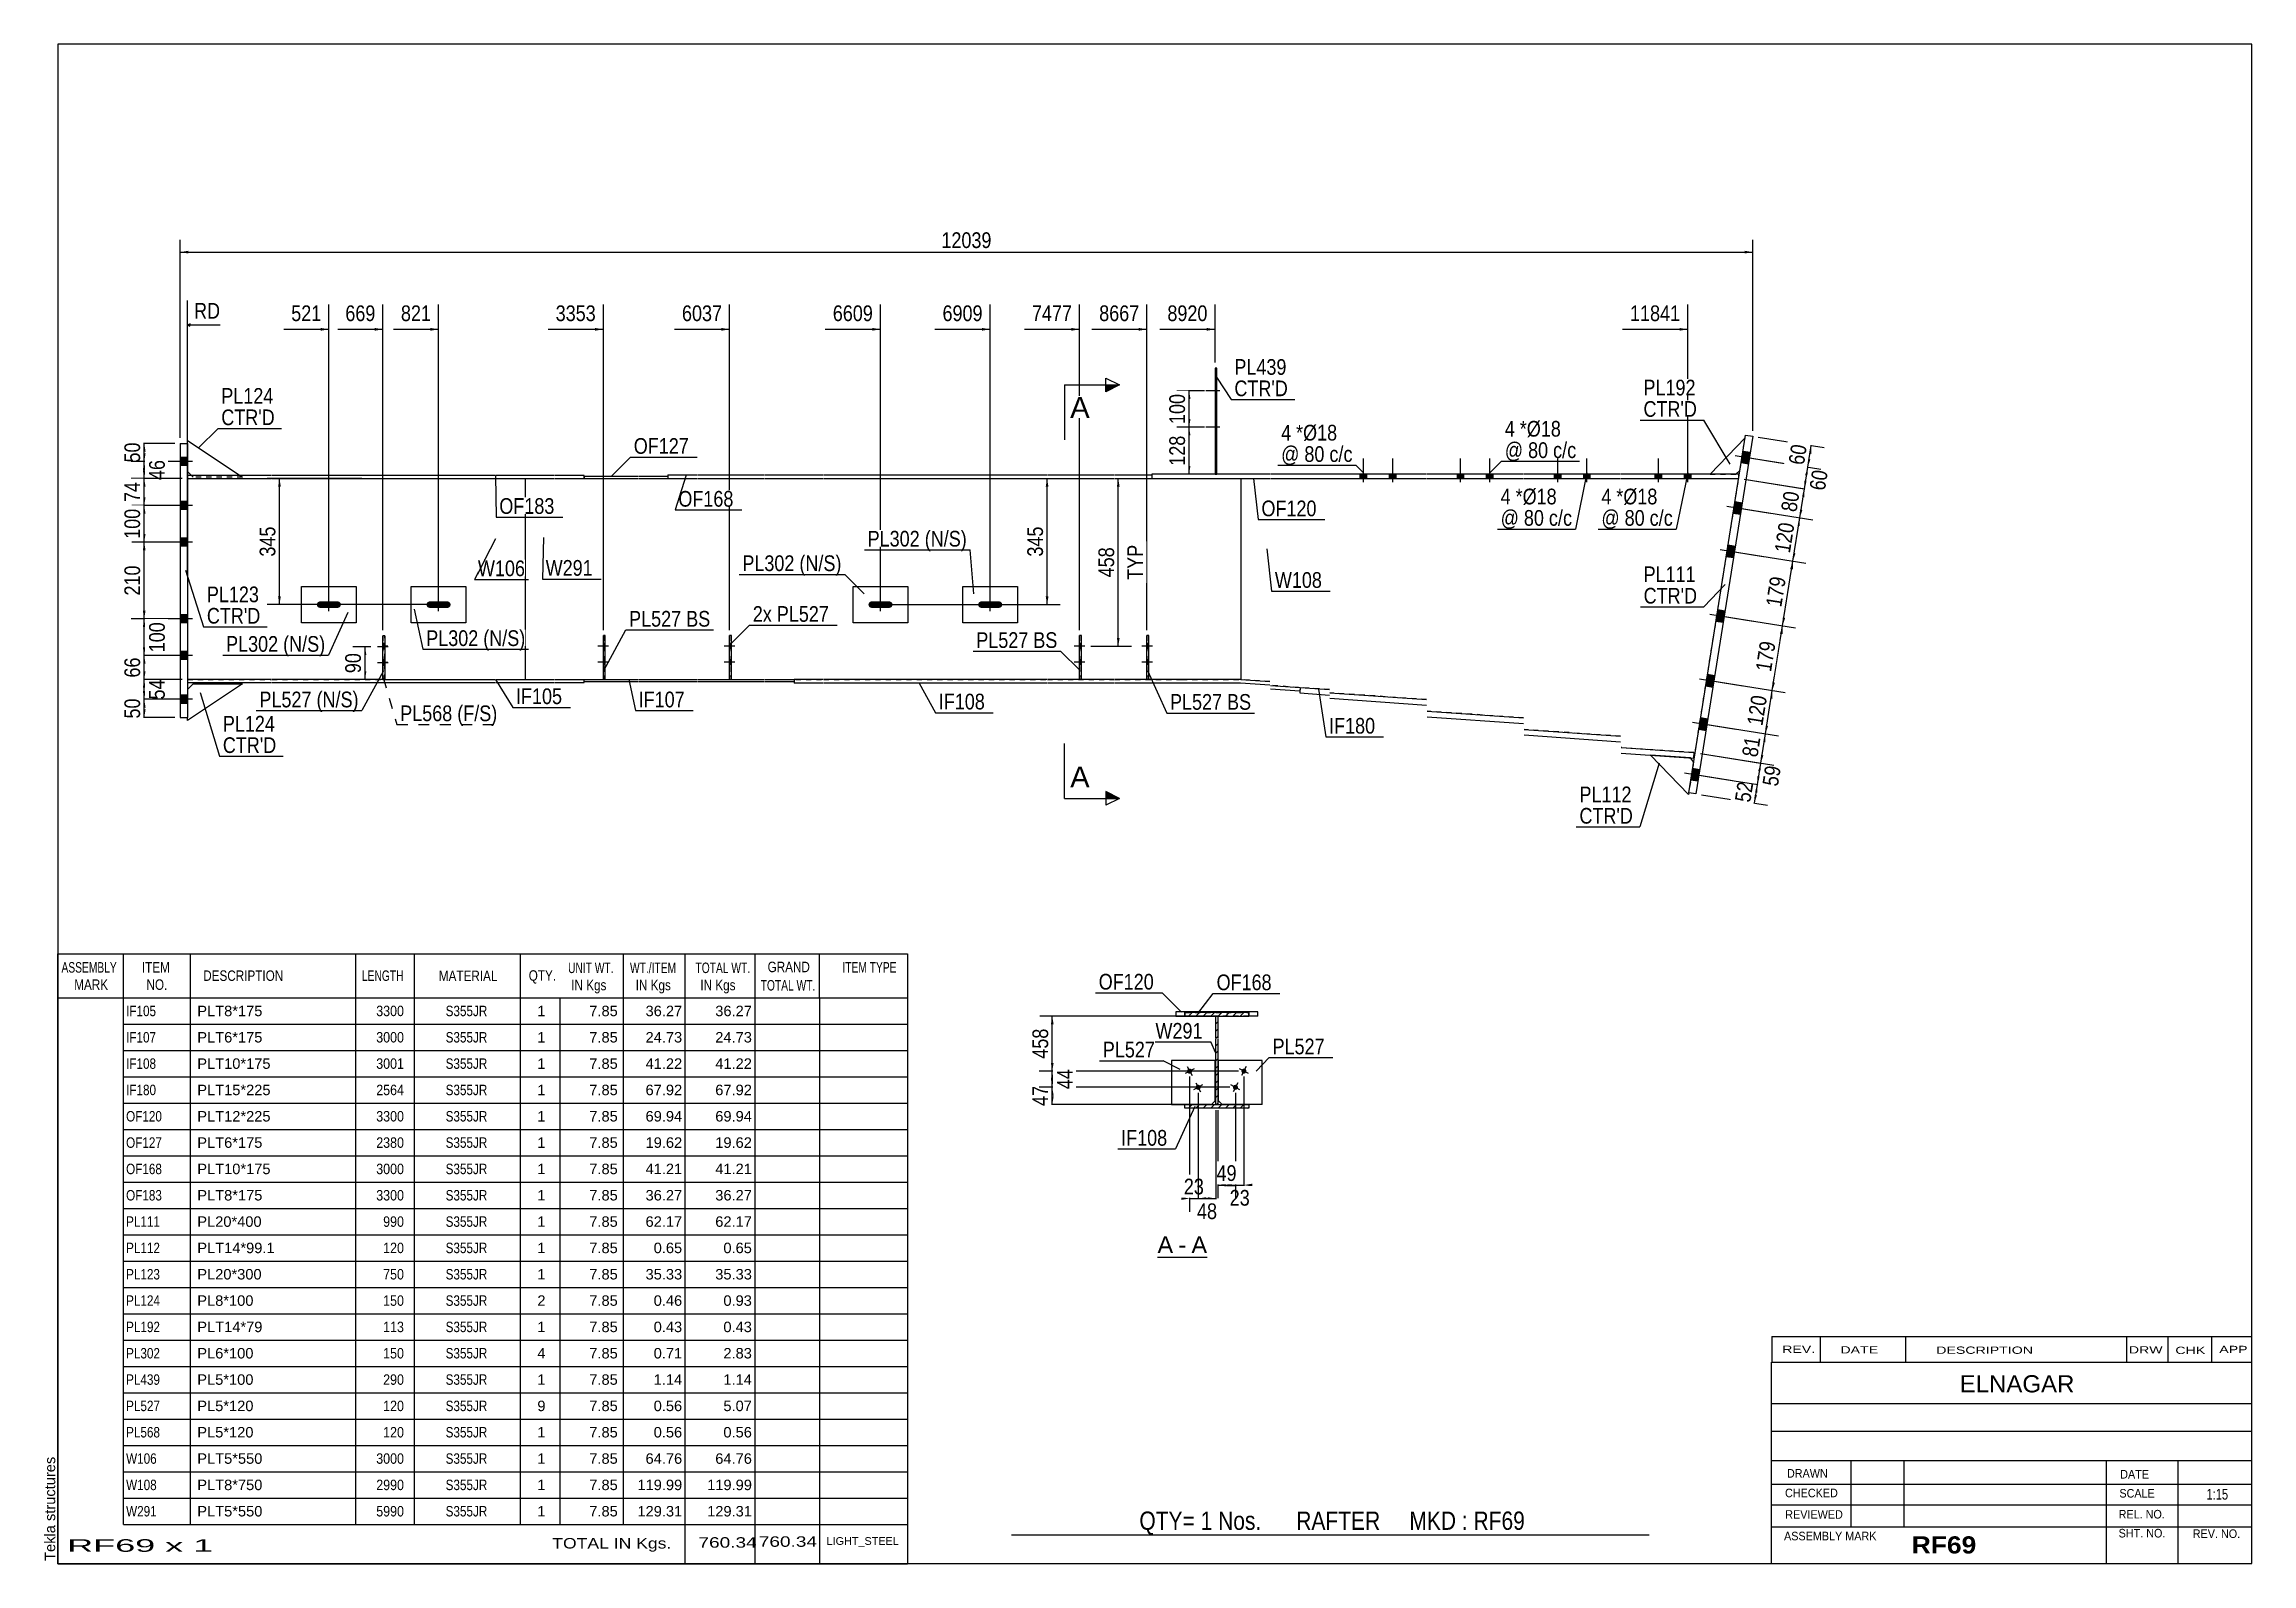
# Model space of a CAD drawing. Header units: millimetres. Extents: x -26 to 376, y -180 to 98.
import ezdxf

# ---------------------------------------------------------------- set-up
doc = ezdxf.new("R2010")
doc.units = ezdxf.units.MM
doc.linetypes.add('DXK_LINE_DOT1', pattern=[1.8814, 0.9407, -0.9407])
doc.linetypes.add('DXK_LINE_DOT2', pattern=[3.9198, 1.9599, -1.9599])
doc.styles.add('Arial', font='ARIAL.TTF', dxfattribs={"height": 0.2})
doc.styles.add('Arial Bold', font='ARIALBD.TTF', dxfattribs={"height": 0.2})
doc.styles.add('Arial Narrow', font='ARIALN.TTF', dxfattribs={"height": 0.2})

# ---------------------------------------------------------------- blocks, each defined once
blk = doc.blocks.new('Unknown-623588521-1210')
at = {"color": 5, "linetype": 'Continuous'}
for p, q in [((376.37, 97.51), (-23.63, 97.51)), ((-23.63, 97.51), (-23.63, -179.49)), ((376.37, -179.49), (376.37, 97.51)), ((-23.63, -179.49), (376.37, -179.49))]:
    blk.add_line(p, q, dxfattribs=at)
at = {"color": 174, "linetype": 'Continuous', "style": 'Arial'}
blk.add_text('Tekla structures', height=1.9102, rotation=90, dxfattribs=at).set_placement((-24.13, -178.99))
blk = doc.blocks.new('Unknown-623588521-12 - 12203')
at = {"color": 7, "linetype": 'Continuous'}
blk.add_line((176.85, -123.63), (185.88, -123.63), dxfattribs=at)
at = {"color": 0, "linetype": 'Continuous'}
blk.add_wipeout([(179.7, -122.88), (179.7, -119.68), (176.85, -119.68), (176.85, -122.88)], dxfattribs=at)
blk.add_wipeout([(182.08, -122.88), (182.08, -119.68), (180.66, -119.68), (180.66, -122.88)], dxfattribs=at)
at = {"color": 96, "linetype": 'Continuous', "style": 'Arial'}
blk.add_text('A', height=3.06, dxfattribs=at).set_placement((176.85, -122.88))
at = {"color": 0, "linetype": 'Continuous'}
blk.add_wipeout([(185.88, -122.88), (185.88, -119.68), (183.04, -119.68), (183.04, -122.88)], dxfattribs=at)
at = {"color": 96, "linetype": 'Continuous', "style": 'Arial'}
for s, p in [('A', (183.04, -122.88)), ('-', (180.66, -122.88))]:
    blk.add_text(s, height=3.06, dxfattribs=at).set_placement(p)
blk = doc.blocks.new('Part-623588521-1416 - 1392')
at = {"color": 2, "linetype": 'Continuous'}
for p, q in [((20.77, -8), (20.77, -1.34)), ((20.77, -1.34), (30.77, -1.34)), ((30.77, -1.34), (30.77, -8)), ((30.77, -8), (20.77, -8))]:
    blk.add_line(p, q, dxfattribs=at)
blk = doc.blocks.new('Part-623588521-7664 - 1392')
at = {"color": 2, "linetype": 'Continuous'}
for p, q in [((75.81, -18.31), (75.81, -10.31)), ((76.14, -10.31), (75.81, -10.31)), ((76.14, -18.31), (76.14, -10.31)), ((75.81, -18.31), (76.14, -18.31))]:
    blk.add_line(p, q, dxfattribs=at)
at = {"color": 7, "linetype": 'DXK_LINE_DOT1'}
blk.add_line((75.81, -17.65), (76.14, -17.65), dxfattribs=at)
blk = doc.blocks.new('Part-623588521-7660 - 1392')
at = {"color": 2, "linetype": 'Continuous'}
for p, q in [((98.84, -18.31), (98.84, -10.31)), ((99.18, -10.31), (98.84, -10.31)), ((99.18, -18.31), (99.18, -10.31)), ((98.84, -18.31), (99.18, -18.31))]:
    blk.add_line(p, q, dxfattribs=at)
at = {"color": 7, "linetype": 'DXK_LINE_DOT1'}
blk.add_line((98.84, -17.65), (99.18, -17.65), dxfattribs=at)
blk = doc.blocks.new('Bolt-623588521-7680 - 1392')
at = {"linetype": 'Continuous'}
for points in [[(99.18, -12.7), (99.18, -11.76), (98.84, -11.76), (98.84, -12.7)], [(99.18, -15.65), (99.18, -14.71), (98.84, -14.71), (98.84, -15.65)]]:
    blk.add_hatch(color=3, dxfattribs=at).paths.add_polyline_path(points)
at = {"color": 3, "linetype": 'Continuous'}
for p, q in [((99.18, -11.76), (98.84, -11.76)), ((99.71, -12.23), (98.84, -12.23)), ((99.18, -12.7), (98.84, -12.7)), ((99.18, -14.71), (98.84, -14.71)), ((99.71, -15.18), (98.84, -15.18)), ((99.18, -15.65), (98.84, -15.65))]:
    blk.add_line(p, q, dxfattribs=at)
blk = doc.blocks.new('Part-623588521-1720 - 1392')
at = {"color": 2, "linetype": 'Continuous'}
for p, q in [((121.34, -8), (121.34, -1.34)), ((121.34, -1.34), (131.34, -1.34)), ((131.34, -1.34), (131.34, -8)), ((131.34, -8), (121.34, -8))]:
    blk.add_line(p, q, dxfattribs=at)
blk = doc.blocks.new('Part-623588521-1421 - 1392')
at = {"color": 2, "linetype": 'Continuous'}
for p, q in [((15.33, 18.87), (0, 18.87)), ((0, 18.33), (15.33, 18.33)), ((56.1, 18.87), (15.43, 18.87)), ((15.43, 18.33), (56.1, 18.33)), ((66.87, 18.87), (56.2, 18.87)), ((56.2, 18.33), (66.87, 18.33)), ((72.3, 18.87), (66.97, 18.87)), ((66.97, 18.33), (72.3, 18.33)), ((72.3, 18.33), (72.3, 18.87))]:
    blk.add_line(p, q, dxfattribs=at)
at = {"color": 7, "linetype": 'DXK_LINE_DOT1'}
blk.add_line((0, 18.87), (0, 18.33), dxfattribs=at)
blk = doc.blocks.new('Part-623588521-1710 - 1392')
at = {"color": 2, "linetype": 'Continuous'}
for p, q in [((10, -19.13), (0, -25.8)), ((1, -19.13), (0, -20.13)), ((1, -19.13), (10, -19.13)), ((0, -25.8), (0, -25.27))]:
    blk.add_line(p, q, dxfattribs=at)
at = {"color": 7, "linetype": 'DXK_LINE_DOT1'}
blk.add_line((0, -20.13), (0, -25.27), dxfattribs=at)
blk = doc.blocks.new('Part-623588521-1443 - 1392')
at = {"color": 2, "linetype": 'Continuous'}
for p, q in [((87.54, 19), (87.54, 18.33)), ((87.54, 19), (92.88, 19)), ((87.54, 18.33), (92.88, 18.33)), ((92.98, 19), (105.14, 19)), ((92.98, 18.33), (105.14, 18.33)), ((105.24, 19), (115.91, 19)), ((105.24, 18.33), (115.91, 18.33)), ((116.01, 19), (156.68, 19)), ((116.01, 18.33), (156.68, 18.33)), ((156.78, 19), (168.94, 19)), ((156.78, 18.33), (168.94, 18.33)), ((169.04, 19), (175.8, 19)), ((169.04, 18.33), (175.8, 18.33))]:
    blk.add_line(p, q, dxfattribs=at)
at = {"color": 7, "linetype": 'DXK_LINE_DOT1'}
blk.add_line((175.8, 19), (175.8, 18.33), dxfattribs=at)
blk = doc.blocks.new('Part-623588521-1465 - 1392')
at = {"color": 2, "linetype": 'Continuous'}
for p, q in [((72.3, -18.73), (72.3, -18.33)), ((72.3, -18.33), (82.11, -18.33)), ((82.11, -18.73), (72.3, -18.73)), ((82.21, -18.33), (92.88, -18.33)), ((92.88, -18.73), (82.21, -18.73)), ((92.98, -18.33), (105.14, -18.33)), ((105.14, -18.73), (92.98, -18.73)), ((105.24, -18.33), (110.58, -18.33)), ((110.58, -18.73), (105.24, -18.73)), ((110.58, -18.33), (110.58, -18.73))]:
    blk.add_line(p, q, dxfattribs=at)
blk = doc.blocks.new('Bolt-623588521-1821 - 1392')
at = {"linetype": 'Continuous'}
for points in [[(283.6, 23.34), (283.27, 21.23), (284.59, 21.02), (284.92, 23.13)], [(283.6, 23.34), (283.27, 21.23), (284.59, 21.02), (284.92, 23.13)], [(282.14, 14.12), (281.8, 12.01), (283.12, 11.8), (283.46, 13.91)], [(282.14, 14.12), (281.8, 12.01), (283.12, 11.8), (283.46, 13.91)], [(280.88, 6.22), (280.55, 4.11), (281.86, 3.9), (282.2, 6.01)], [(280.88, 6.22), (280.55, 4.11), (281.86, 3.9), (282.2, 6.01)], [(279.01, -5.58), (278.67, -7.68), (279.99, -7.89), (280.32, -5.79)], [(279.01, -5.58), (278.67, -7.68), (279.99, -7.89), (280.32, -5.79)], [(277.13, -17.37), (276.8, -19.48), (278.11, -19.69), (278.45, -17.58)], [(277.13, -17.37), (276.8, -19.48), (278.11, -19.69), (278.45, -17.58)], [(275.88, -25.27), (275.54, -27.38), (276.86, -27.59), (277.19, -25.48)], [(275.88, -25.27), (275.54, -27.38), (276.86, -27.59), (277.19, -25.48)], [(274.41, -34.49), (274.08, -36.6), (275.39, -36.81), (275.73, -34.7)], [(274.41, -34.49), (274.08, -36.6), (275.39, -36.81), (275.73, -34.7)]]:
    blk.add_hatch(color=3, dxfattribs=at).paths.add_polyline_path(points)
at = {"color": 3, "linetype": 'Continuous'}
for p, q in [((282.14, 22.49), (290.02, 21.24)), ((282.14, 22.49), (290.02, 21.24)), ((283.27, 21.23), (284.59, 21.02)), ((283.27, 21.23), (284.59, 21.02)), ((283.6, 23.34), (284.92, 23.13)), ((283.6, 23.34), (284.92, 23.13)), ((280.67, 13.27), (288.56, 12.02)), ((280.67, 13.27), (288.56, 12.02)), ((282.14, 14.12), (283.46, 13.91)), ((282.14, 14.12), (283.46, 13.91)), ((281.8, 12.01), (283.12, 11.8)), ((281.8, 12.01), (283.12, 11.8)), ((279.41, 5.37), (287.3, 4.12)), ((279.41, 5.37), (287.3, 4.12)), ((280.55, 4.11), (281.86, 3.9)), ((280.55, 4.11), (281.86, 3.9)), ((280.88, 6.22), (282.2, 6.01)), ((280.88, 6.22), (282.2, 6.01)), ((277.54, -6.42), (285.42, -7.68)), ((277.54, -6.42), (285.42, -7.68)), ((278.67, -7.68), (279.99, -7.89)), ((278.67, -7.68), (279.99, -7.89)), ((279.01, -5.58), (280.32, -5.79)), ((279.01, -5.58), (280.32, -5.79)), ((275.66, -18.22), (283.55, -19.47)), ((275.66, -18.22), (283.55, -19.47)), ((276.8, -19.48), (278.11, -19.69)), ((276.8, -19.48), (278.11, -19.69)), ((277.13, -17.37), (278.45, -17.58)), ((277.13, -17.37), (278.45, -17.58)), ((274.41, -26.12), (282.29, -27.37)), ((274.41, -26.12), (282.29, -27.37)), ((275.54, -27.38), (276.86, -27.59)), ((275.54, -27.38), (276.86, -27.59)), ((275.88, -25.27), (277.19, -25.48)), ((275.88, -25.27), (277.19, -25.48)), ((272.94, -35.34), (280.83, -36.59)), ((272.94, -35.34), (280.83, -36.59)), ((274.41, -34.49), (275.73, -34.7)), ((274.41, -34.49), (275.73, -34.7)), ((274.08, -36.6), (275.39, -36.81)), ((274.08, -36.6), (275.39, -36.81))]:
    blk.add_line(p, q, dxfattribs=at)
blk = doc.blocks.new('Bolt-623588521-7682 - 1392')
at = {"color": 3, "linetype": 'DXK_LINE_DOT2'}
for p, q in [((99.18, -11.76), (98.84, -11.76)), ((99.81, -12.23), (97.61, -12.23)), ((99.81, -15.18), (97.61, -15.18)), ((99.18, -12.7), (98.84, -12.7)), ((99.18, -14.71), (98.84, -14.71)), ((99.18, -15.65), (98.84, -15.65))]:
    blk.add_line(p, q, dxfattribs=at)
blk = doc.blocks.new('Part-623588521-1487 - 1392')
at = {"color": 2, "linetype": 'Continuous'}
for p, q in [((72.3, 18.73), (72.3, 18.33)), ((72.3, 18.73), (82.11, 18.73)), ((72.3, 18.33), (82.11, 18.33)), ((82.21, 18.73), (87.54, 18.73)), ((82.21, 18.33), (87.54, 18.33)), ((87.54, 18.73), (87.54, 18.33))]:
    blk.add_line(p, q, dxfattribs=at)
blk = doc.blocks.new('Part-623588521-7656 - 1392')
at = {"color": 2, "linetype": 'Continuous'}
for p, q in [((162.64, -18.31), (162.64, -10.31)), ((162.98, -10.31), (162.64, -10.31)), ((162.98, -18.31), (162.98, -10.31)), ((162.64, -18.31), (162.98, -18.31))]:
    blk.add_line(p, q, dxfattribs=at)
at = {"color": 7, "linetype": 'DXK_LINE_DOT1'}
blk.add_line((162.64, -17.65), (162.98, -17.65), dxfattribs=at)
blk = doc.blocks.new('Part-623588521-1818 - 1392')
at = {"color": 7, "linetype": 'DXK_LINE_DOT1'}
for p, q in [((0, 18.33), (0, -18.33)), ((0, 18.33), (15.33, 18.33)), ((15.43, 18.33), (56.1, 18.33)), ((56.2, 18.33), (61.53, 18.33)), ((0, -18.33), (15.33, -18.33)), ((15.43, -18.33), (35.63, -18.33)), ((35.97, -18.33), (56.1, -18.33)), ((56.2, -18.33), (61.53, -18.33))]:
    blk.add_line(p, q, dxfattribs=at)
at = {"color": 2, "linetype": 'Continuous'}
blk.add_line((61.53, 18.33), (61.53, -18.33), dxfattribs=at)
blk = doc.blocks.new('Bolt-623588521-1822 - 1392')
at = {"linetype": 'Continuous'}
for points in [[(-1.33, 22.13), (-1.33, 20.67), (0, 20.67), (0, 22.13)], [(-1.33, 22.13), (-1.33, 20.67), (0, 20.67), (0, 22.13)], [(-1.33, 14.13), (-1.33, 12.67), (0, 12.67), (0, 14.13)], [(-1.33, 14.13), (-1.33, 12.67), (0, 12.67), (0, 14.13)], [(-1.33, 7.47), (-1.33, 6), (0, 6), (0, 7.47)], [(-1.33, 7.47), (-1.33, 6), (0, 6), (0, 7.47)], [(-1.33, -6.53), (-1.33, -8), (0, -8), (0, -6.53)], [(-1.33, -6.53), (-1.33, -8), (0, -8), (0, -6.53)], [(-1.33, -13.2), (-1.33, -14.67), (0, -14.67), (0, -13.2)], [(-1.33, -13.2), (-1.33, -14.67), (0, -14.67), (0, -13.2)], [(-1.33, -21.2), (-1.33, -22.67), (0, -22.67), (0, -21.2)], [(-1.33, -21.2), (-1.33, -22.67), (0, -22.67), (0, -21.2)]]:
    blk.add_hatch(color=3, dxfattribs=at).paths.add_polyline_path(points)
at = {"color": 3, "linetype": 'Continuous'}
for p, q in [((0.89, 21.4), (-5.33, 21.4)), ((0.89, 21.4), (-5.33, 21.4)), ((0, 22.13), (-1.33, 22.13)), ((0, 22.13), (-1.33, 22.13)), ((0, 20.67), (-1.33, 20.67)), ((0, 20.67), (-1.33, 20.67)), ((0.89, 13.4), (-5.33, 13.4)), ((0.89, 13.4), (-5.33, 13.4)), ((0, 14.13), (-1.33, 14.13)), ((0, 14.13), (-1.33, 14.13)), ((0, 12.67), (-1.33, 12.67)), ((0, 12.67), (-1.33, 12.67)), ((0.89, 6.73), (-5.33, 6.73)), ((0.89, 6.73), (-5.33, 6.73)), ((0, 7.47), (-1.33, 7.47)), ((0, 7.47), (-1.33, 7.47)), ((0, 6), (-1.33, 6)), ((0, 6), (-1.33, 6)), ((0.89, -7.27), (-5.33, -7.27)), ((0.89, -7.27), (-5.33, -7.27)), ((0, -6.53), (-1.33, -6.53)), ((0, -6.53), (-1.33, -6.53)), ((0, -8), (-1.33, -8)), ((0, -8), (-1.33, -8)), ((0.89, -13.93), (-5.33, -13.93)), ((0.89, -13.93), (-5.33, -13.93)), ((0, -13.2), (-1.33, -13.2)), ((0, -13.2), (-1.33, -13.2)), ((0, -14.67), (-1.33, -14.67)), ((0, -14.67), (-1.33, -14.67)), ((0.89, -21.93), (-5.33, -21.93)), ((0.89, -21.93), (-5.33, -21.93)), ((0, -21.2), (-1.33, -21.2)), ((0, -21.2), (-1.33, -21.2)), ((0, -22.67), (-1.33, -22.67)), ((0, -22.67), (-1.33, -22.67))]:
    blk.add_line(p, q, dxfattribs=at)
blk = doc.blocks.new('Part-623588521-1492 - 1392')
at = {"color": 2, "linetype": 'Continuous'}
for p, q in [((15.33, -18.33), (0, -18.33)), ((0, -18.87), (15.33, -18.87)), ((35.63, -18.33), (15.43, -18.33)), ((15.43, -18.87), (56.1, -18.87)), ((35.97, -18.33), (56.1, -18.33)), ((56.2, -18.33), (66.87, -18.33)), ((56.2, -18.87), (66.87, -18.87)), ((66.97, -18.33), (72.3, -18.33)), ((66.97, -18.87), (72.3, -18.87)), ((72.3, -18.87), (72.3, -18.33))]:
    blk.add_line(p, q, dxfattribs=at)
at = {"color": 7, "linetype": 'DXK_LINE_DOT1'}
for p, q in [((0, -18.33), (0, -18.87)), ((35.63, -18.33), (35.97, -18.33))]:
    blk.add_line(p, q, dxfattribs=at)
blk = doc.blocks.new('Part-623588521-1514 - 1392')
at = {"color": 2, "linetype": 'Continuous'}
blk.add_line((61.53, 18.33), (61.53, -18.33), dxfattribs=at)
at = {"color": 7, "linetype": 'DXK_LINE_DOT1'}
for p, q in [((61.53, 18.33), (66.87, 18.33)), ((66.97, 18.33), (82.11, 18.33)), ((82.21, 18.33), (92.88, 18.33)), ((92.98, 18.33), (105.14, 18.33)), ((105.24, 18.33), (115.91, 18.33)), ((116.01, 18.33), (156.68, 18.33)), ((156.78, 18.33), (168.94, 18.33)), ((169.04, 18.33), (181.21, 18.33)), ((181.31, 18.33), (192.02, 18.33)), ((192.02, 18.33), (192.02, -18.33)), ((61.53, -18.33), (66.87, -18.33)), ((66.97, -18.33), (82.11, -18.33)), ((82.21, -18.33), (92.88, -18.33)), ((92.98, -18.33), (105.14, -18.33)), ((105.24, -18.33), (115.91, -18.33)), ((116.01, -18.33), (156.68, -18.33)), ((156.78, -18.33), (168.94, -18.33)), ((169.04, -18.33), (181.21, -18.33)), ((181.31, -18.33), (192.02, -18.33))]:
    blk.add_line(p, q, dxfattribs=at)
blk = doc.blocks.new('Part-623588521-1647 - 1392')
at = {"color": 2, "linetype": 'Continuous'}
for p, q in [((283.98, 25.72), (277.6, 19.13)), ((282.27, 19.13), (283.04, 19.79))]:
    blk.add_line(p, q, dxfattribs=at)
at = {"color": 7, "linetype": 'DXK_LINE_DOT1'}
for p, q in [((283.04, 19.79), (283.98, 25.72)), ((277.6, 19.13), (282.27, 19.13))]:
    blk.add_line(p, q, dxfattribs=at)
blk = doc.blocks.new('Part-623588521-7668 - 1392')
at = {"color": 2, "linetype": 'Continuous'}
for p, q in [((35.63, -18.33), (35.63, -10.33)), ((35.97, -10.33), (35.63, -10.33)), ((35.97, -10.33), (35.97, -18.33)), ((35.97, -18.33), (35.63, -18.33))]:
    blk.add_line(p, q, dxfattribs=at)
at = {"color": 7, "linetype": 'DXK_LINE_DOT1'}
blk.add_line((35.63, -17.67), (35.97, -17.67), dxfattribs=at)
blk = doc.blocks.new('Part-623588521-1536 - 1392')
at = {"color": 2, "linetype": 'Continuous'}
for p, q in [((175.8, 19.13), (175.8, 18.33)), ((181.21, 19.13), (175.8, 19.13)), ((175.8, 18.33), (181.21, 18.33)), ((197.35, 19.13), (181.31, 19.13)), ((181.31, 18.33), (197.35, 18.33)), ((208.19, 19.13), (197.45, 19.13)), ((197.45, 18.33), (208.19, 18.33)), ((225.89, 19.13), (208.29, 19.13)), ((208.29, 18.33), (225.89, 18.33)), ((243.59, 19.13), (225.99, 19.13)), ((225.99, 18.33), (243.59, 18.33)), ((261.29, 19.13), (243.69, 19.13)), ((243.69, 18.33), (261.29, 18.33)), ((282.81, 19.13), (261.39, 19.13)), ((261.39, 18.33), (282.81, 18.33)), ((282.81, 18.33), (282.81, 19.13))]:
    blk.add_line(p, q, dxfattribs=at)
blk = doc.blocks.new('Bolt-623588521-1834 - 1392')
at = {"linetype": 'Continuous'}
blk.add_hatch(color=3, dxfattribs=at).paths.add_polyline_path([(148.37, -5.09), (148.5, -4.9), (148.54, -4.67), (148.5, -4.44), (148.37, -4.25), (148.17, -4.12), (147.94, -4.07), (144.74, -4.07), (144.51, -4.12), (144.32, -4.25), (144.19, -4.44), (144.14, -4.67), (144.19, -4.9), (144.32, -5.09), (144.51, -5.22), (144.74, -5.27), (147.94, -5.27), (148.17, -5.22)])
at = {"color": 3, "linetype": 'Continuous'}
for p, q in [((146.34, -5.87), (146.34, -3.47)), ((145.14, -4.67), (147.54, -4.67))]:
    blk.add_line(p, q, dxfattribs=at)
blk = doc.blocks.new('Part-623588521-1589 - 1392')
at = {"color": 2, "linetype": 'Continuous'}
for p, q in [((273.7, -38.95), (284.06, 26.23)), ((285.38, 26.02), (275.02, -39.16)), ((284.06, 26.23), (285.38, 26.02)), ((275.02, -39.16), (273.7, -38.95))]:
    blk.add_line(p, q, dxfattribs=at)
blk = doc.blocks.new('Part-623588521-1813 - 1392')
at = {"color": 2, "linetype": 'Continuous'}
for p, q in [((187.68, 38.47), (187.34, 38.47)), ((187.34, 38.47), (187.34, 19.13)), ((187.68, 19.13), (187.68, 38.47))]:
    blk.add_line(p, q, dxfattribs=at)
at = {"color": 7, "linetype": 'DXK_LINE_DOT1'}
blk.add_line((187.34, 19.13), (187.68, 19.13), dxfattribs=at)
blk = doc.blocks.new('Part-623588521-1618 - 1392')
at = {"color": 2, "linetype": 'Continuous'}
for p, q in [((273.65, -39.25), (266.72, -32.11)), ((274.04, -32.62), (266.72, -32.11)), ((274.6, -33.32), (274.04, -32.62)), ((273.7, -38.95), (273.65, -39.25))]:
    blk.add_line(p, q, dxfattribs=at)
at = {"color": 7, "linetype": 'DXK_LINE_DOT1'}
blk.add_line((274.6, -33.32), (273.7, -38.95), dxfattribs=at)
blk = doc.blocks.new('Part-623588521-1676 - 1392')
at = {"color": 2, "linetype": 'Continuous'}
for p, q in [((-1.33, 24.73), (0, 24.73)), ((-1.33, 24.73), (-1.33, -25.27)), ((0, 24.73), (0, -25.27)), ((-1.33, -25.27), (0, -25.27))]:
    blk.add_line(p, q, dxfattribs=at)
blk = doc.blocks.new('Part-623588521-1769 - 1392')
at = {"color": 2, "linetype": 'Continuous'}
for p, q in [((202.85, -19.77), (202.78, -20.77)), ((202.85, -19.77), (208.19, -20.14)), ((202.78, -20.77), (208.19, -21.15)), ((208.29, -20.74), (225.89, -21.97)), ((208.29, -21.74), (225.89, -22.97)), ((225.99, -24.09), (243.59, -25.31)), ((225.99, -25.09), (243.59, -26.31)), ((243.69, -27.43), (261.29, -28.66)), ((243.69, -28.43), (261.29, -29.66)), ((261.39, -30.73), (274.64, -31.65)), ((261.39, -31.73), (274.57, -32.65)), ((274.64, -31.65), (274.57, -32.65))]:
    blk.add_line(p, q, dxfattribs=at)
blk = doc.blocks.new('Part-623588521-1705 - 1392')
at = {"color": 2, "linetype": 'Continuous'}
for p, q in [((0, 24.73), (0, 25.27)), ((0, 25.27), (9.6, 18.87)), ((0.73, 18.87), (0, 19.6))]:
    blk.add_line(p, q, dxfattribs=at)
at = {"color": 7, "linetype": 'DXK_LINE_DOT1'}
for p, q in [((0, 19.6), (0, 24.73)), ((0.73, 18.87), (1, 18.6)), ((10, 18.6), (1, 18.6)), ((9.6, 18.87), (10, 18.6))]:
    blk.add_line(p, q, dxfattribs=at)
blk = doc.blocks.new('Part-623588521-1715 - 1392')
at = {"color": 2, "linetype": 'Continuous'}
for p, q in [((141.34, -8), (141.34, -1.34)), ((141.34, -1.34), (151.34, -1.34)), ((151.34, -1.34), (151.34, -8)), ((151.34, -8), (141.34, -8))]:
    blk.add_line(p, q, dxfattribs=at)
blk = doc.blocks.new('Part-623588521-1725 - 1392')
at = {"color": 2, "linetype": 'Continuous'}
for p, q in [((40.77, -8), (40.77, -1.34)), ((40.77, -1.34), (50.77, -1.34)), ((50.77, -1.34), (50.77, -8)), ((50.77, -8), (40.77, -8))]:
    blk.add_line(p, q, dxfattribs=at)
blk = doc.blocks.new('Part-623588521-7654 - 1392')
at = {"color": 7, "linetype": 'DXK_LINE_DOT1'}
for p, q in [((174.91, -10.31), (174.91, -18.31)), ((175.24, -10.31), (174.91, -10.31)), ((175.24, -18.31), (175.24, -10.31)), ((174.91, -18.31), (175.24, -18.31))]:
    blk.add_line(p, q, dxfattribs=at)
blk = doc.blocks.new('Part-623588521-1747 - 1392')
at = {"color": 2, "linetype": 'Continuous'}
for p, q in [((192.02, 18.33), (192.02, -18.33)), ((274.64, -31.65), (274.86, -31.67))]:
    blk.add_line(p, q, dxfattribs=at)
at = {"color": 7, "linetype": 'DXK_LINE_DOT1'}
for p, q in [((192.02, 18.33), (197.35, 18.33)), ((197.45, 18.33), (208.19, 18.33)), ((208.29, 18.33), (225.89, 18.33)), ((225.99, 18.33), (243.59, 18.33)), ((243.69, 18.33), (261.29, 18.33)), ((261.39, 18.33), (282.81, 18.33)), ((274.86, -31.67), (282.81, 18.33)), ((197.35, -18.7), (192.02, -18.33)), ((208.19, -20.14), (197.45, -19.4)), ((225.89, -21.97), (208.29, -20.74)), ((243.59, -25.31), (225.99, -24.09)), ((261.29, -28.66), (243.69, -27.43)), ((274.64, -31.65), (261.39, -30.73))]:
    blk.add_line(p, q, dxfattribs=at)
blk = doc.blocks.new('Part-623588521-1791 - 1392')
at = {"color": 2, "linetype": 'Continuous'}
for p, q in [((115.91, -18.33), (110.58, -18.33)), ((110.58, -18.33), (110.58, -19)), ((115.91, -19), (110.58, -19)), ((156.68, -18.33), (116.01, -18.33)), ((156.68, -19), (116.01, -19)), ((168.94, -18.33), (156.78, -18.33)), ((168.94, -19), (156.78, -19)), ((181.21, -18.33), (169.04, -18.33)), ((181.21, -19), (169.04, -19)), ((192.02, -18.33), (181.31, -18.33)), ((191.99, -19), (181.31, -19)), ((197.35, -19.37), (191.99, -19)), ((192.02, -18.33), (197.35, -18.7)), ((197.45, -19.39), (202.85, -19.77)), ((202.81, -20.44), (197.45, -20.06)), ((202.85, -19.77), (202.85, -19.77))]:
    blk.add_line(p, q, dxfattribs=at)
at = {"color": 7, "linetype": 'DXK_LINE_DOT1'}
blk.add_line((202.85, -19.77), (202.81, -20.44), dxfattribs=at)
blk = doc.blocks.new('Part-623588521-7652 - 1392')
at = {"color": 2, "linetype": 'Continuous'}
for p, q in [((174.91, -18.31), (174.91, -10.31)), ((175.24, -10.31), (174.91, -10.31)), ((175.24, -18.31), (175.24, -10.31)), ((174.91, -18.31), (175.24, -18.31))]:
    blk.add_line(p, q, dxfattribs=at)
at = {"color": 7, "linetype": 'DXK_LINE_DOT1'}
blk.add_line((174.91, -17.65), (175.24, -17.65), dxfattribs=at)
blk = doc.blocks.new('Bolt-623588521-1823 - 1392')
at = {"linetype": 'Continuous'}
blk.add_hatch(color=3, dxfattribs=at).paths.add_polyline_path([(47.79, -5.09), (47.92, -4.9), (47.97, -4.67), (47.92, -4.44), (47.79, -4.25), (47.6, -4.12), (47.37, -4.07), (44.17, -4.07), (43.94, -4.12), (43.74, -4.25), (43.61, -4.44), (43.57, -4.67), (43.61, -4.9), (43.74, -5.09), (43.94, -5.22), (44.17, -5.27), (47.37, -5.27), (47.6, -5.22)])
at = {"color": 3, "linetype": 'Continuous'}
for p, q in [((45.77, -5.87), (45.77, -3.47)), ((44.57, -4.67), (46.97, -4.67))]:
    blk.add_line(p, q, dxfattribs=at)
blk = doc.blocks.new('Bolt-623588521-10559 - 1392')
at = {"linetype": 'Continuous'}
for points in [[(215.02, 19.13), (213.82, 19.13), (213.82, 18.33), (215.02, 18.33)], [(215.02, 19.13), (213.82, 19.13), (213.82, 18.33), (215.02, 18.33)], [(220.35, 19.13), (219.15, 19.13), (219.15, 18.33), (220.35, 18.33)], [(220.35, 19.13), (219.15, 19.13), (219.15, 18.33), (220.35, 18.33)]]:
    blk.add_hatch(color=3, dxfattribs=at).paths.add_polyline_path(points)
at = {"color": 3, "linetype": 'Continuous'}
for p, q in [((214.42, 17.67), (214.42, 22)), ((214.42, 17.66), (214.42, 21.99)), ((219.75, 17.67), (219.75, 22)), ((219.75, 17.66), (219.75, 21.99)), ((213.82, 18.33), (213.82, 19.13)), ((213.82, 18.33), (213.82, 19.13)), ((215.02, 18.33), (215.02, 19.13)), ((215.02, 18.33), (215.02, 19.13)), ((219.15, 18.33), (219.15, 19.13)), ((219.15, 18.33), (219.15, 19.13)), ((220.35, 18.33), (220.35, 19.13)), ((220.35, 18.33), (220.35, 19.13))]:
    blk.add_line(p, q, dxfattribs=at)
blk = doc.blocks.new('Bolt-623588521-1829 - 1392')
at = {"linetype": 'Continuous'}
blk.add_hatch(color=3, dxfattribs=at).paths.add_polyline_path([(27.79, -5.09), (27.92, -4.9), (27.97, -4.67), (27.92, -4.44), (27.79, -4.25), (27.6, -4.12), (27.37, -4.07), (24.17, -4.07), (23.94, -4.12), (23.74, -4.25), (23.61, -4.44), (23.57, -4.67), (23.61, -4.9), (23.74, -5.09), (23.94, -5.22), (24.17, -5.27), (27.37, -5.27), (27.6, -5.22)])
at = {"color": 3, "linetype": 'Continuous'}
for p, q in [((25.77, -5.87), (25.77, -3.47)), ((24.57, -4.67), (26.97, -4.67))]:
    blk.add_line(p, q, dxfattribs=at)
blk = doc.blocks.new('Bolt-623588521-1833 - 1392')
at = {"linetype": 'Continuous'}
for points in [[(187.68, 33.87), (187.68, 34.8), (187.34, 34.8), (187.34, 33.87)], [(187.68, 33.87), (187.68, 34.8), (187.34, 34.8), (187.34, 33.87)], [(187.68, 27.2), (187.68, 28.13), (187.34, 28.13), (187.34, 27.2)], [(187.68, 27.2), (187.68, 28.13), (187.34, 28.13), (187.34, 27.2)]]:
    blk.add_hatch(color=3, dxfattribs=at).paths.add_polyline_path(points)
at = {"color": 3, "linetype": 'Continuous'}
for p, q in [((188.21, 34.33), (185.68, 34.33)), ((188.21, 34.33), (185.68, 34.33)), ((187.68, 34.8), (187.34, 34.8)), ((187.68, 34.8), (187.34, 34.8)), ((187.68, 33.87), (187.34, 33.87)), ((187.68, 33.87), (187.34, 33.87)), ((188.21, 27.67), (185.68, 27.67)), ((188.21, 27.67), (185.68, 27.67)), ((187.68, 28.13), (187.34, 28.13)), ((187.68, 28.13), (187.34, 28.13)), ((187.68, 27.2), (187.34, 27.2)), ((187.68, 27.2), (187.34, 27.2))]:
    blk.add_line(p, q, dxfattribs=at)
blk = doc.blocks.new('Bolt-623588521-1835 - 1392')
at = {"linetype": 'Continuous'}
blk.add_hatch(color=3, dxfattribs=at).paths.add_polyline_path([(128.37, -5.09), (128.5, -4.9), (128.54, -4.67), (128.5, -4.44), (128.37, -4.25), (128.17, -4.12), (127.94, -4.07), (124.74, -4.07), (124.51, -4.12), (124.32, -4.25), (124.19, -4.44), (124.14, -4.67), (124.19, -4.9), (124.32, -5.09), (124.51, -5.22), (124.74, -5.27), (127.94, -5.27), (128.17, -5.22)])
at = {"color": 3, "linetype": 'Continuous'}
for p, q in [((126.34, -5.87), (126.34, -3.47)), ((125.14, -4.67), (127.54, -4.67))]:
    blk.add_line(p, q, dxfattribs=at)
blk = doc.blocks.new('Part-623588521-7658 - 1392')
at = {"color": 7, "linetype": 'DXK_LINE_DOT1'}
for p, q in [((162.64, -10.31), (162.64, -18.31)), ((162.98, -10.31), (162.64, -10.31)), ((162.98, -18.31), (162.98, -10.31)), ((162.64, -18.31), (162.98, -18.31))]:
    blk.add_line(p, q, dxfattribs=at)
blk = doc.blocks.new('Part-623588521-7662 - 1392')
at = {"color": 7, "linetype": 'DXK_LINE_DOT1'}
for p, q in [((98.84, -10.31), (98.84, -18.31)), ((99.18, -10.31), (98.84, -10.31)), ((99.18, -18.31), (99.18, -10.31)), ((98.84, -18.31), (99.18, -18.31))]:
    blk.add_line(p, q, dxfattribs=at)
blk = doc.blocks.new('Part-623588521-7666 - 1392')
at = {"color": 7, "linetype": 'DXK_LINE_DOT1'}
for p, q in [((75.81, -10.31), (75.81, -18.31)), ((76.14, -10.31), (75.81, -10.31)), ((76.14, -18.31), (76.14, -10.31)), ((75.81, -18.31), (76.14, -18.31))]:
    blk.add_line(p, q, dxfattribs=at)
blk = doc.blocks.new('Part-623588521-7670 - 1392')
at = {"color": 7, "linetype": 'DXK_LINE_DOT1'}
for p, q in [((35.63, -10.33), (35.63, -18.33)), ((35.97, -10.33), (35.63, -10.33)), ((35.97, -18.33), (35.97, -10.33)), ((35.63, -18.33), (35.97, -18.33))]:
    blk.add_line(p, q, dxfattribs=at)
blk = doc.blocks.new('Bolt-623588521-7672 - 1392')
at = {"linetype": 'Continuous'}
for points in [[(175.24, -12.7), (175.24, -11.76), (174.91, -11.76), (174.91, -12.7)], [(175.24, -15.65), (175.24, -14.71), (174.91, -14.71), (174.91, -15.65)]]:
    blk.add_hatch(color=3, dxfattribs=at).paths.add_polyline_path(points)
at = {"color": 3, "linetype": 'Continuous'}
for p, q in [((175.24, -11.76), (174.91, -11.76)), ((175.78, -12.23), (174.91, -12.23)), ((175.24, -12.7), (174.91, -12.7)), ((175.24, -14.71), (174.91, -14.71)), ((175.78, -15.18), (174.91, -15.18)), ((175.24, -15.65), (174.91, -15.65))]:
    blk.add_line(p, q, dxfattribs=at)
blk = doc.blocks.new('Bolt-623588521-7674 - 1392')
at = {"color": 3, "linetype": 'DXK_LINE_DOT2'}
for p, q in [((175.24, -11.76), (174.91, -11.76)), ((175.96, -12.23), (173.76, -12.23)), ((175.96, -15.18), (173.76, -15.18)), ((175.24, -12.7), (174.91, -12.7)), ((175.24, -14.71), (174.91, -14.71)), ((175.24, -15.65), (174.91, -15.65))]:
    blk.add_line(p, q, dxfattribs=at)
blk = doc.blocks.new('Bolt-623588521-7676 - 1392')
at = {"linetype": 'Continuous'}
for points in [[(162.98, -12.7), (162.98, -11.76), (162.64, -11.76), (162.64, -12.7)], [(162.98, -15.65), (162.98, -14.71), (162.64, -14.71), (162.64, -15.65)]]:
    blk.add_hatch(color=3, dxfattribs=at).paths.add_polyline_path(points)
at = {"color": 3, "linetype": 'Continuous'}
for p, q in [((162.98, -11.76), (162.64, -11.76)), ((163.51, -12.23), (162.64, -12.23)), ((162.98, -12.7), (162.64, -12.7)), ((162.98, -14.71), (162.64, -14.71)), ((163.51, -15.18), (162.64, -15.18)), ((162.98, -15.65), (162.64, -15.65))]:
    blk.add_line(p, q, dxfattribs=at)
blk = doc.blocks.new('Bolt-623588521-7678 - 1392')
at = {"color": 3, "linetype": 'DXK_LINE_DOT2'}
for p, q in [((162.98, -11.76), (162.64, -11.76)), ((163.61, -12.23), (161.41, -12.23)), ((163.61, -15.18), (161.41, -15.18)), ((162.98, -12.7), (162.64, -12.7)), ((162.98, -14.71), (162.64, -14.71)), ((162.98, -15.65), (162.64, -15.65))]:
    blk.add_line(p, q, dxfattribs=at)
blk = doc.blocks.new('Bolt-623588521-7684 - 1392')
at = {"linetype": 'Continuous'}
for points in [[(76.14, -12.7), (76.14, -11.76), (75.81, -11.76), (75.81, -12.7)], [(76.14, -15.65), (76.14, -14.71), (75.81, -14.71), (75.81, -15.65)]]:
    blk.add_hatch(color=3, dxfattribs=at).paths.add_polyline_path(points)
at = {"color": 3, "linetype": 'Continuous'}
for p, q in [((76.14, -11.76), (75.81, -11.76)), ((76.68, -12.23), (75.81, -12.23)), ((76.14, -12.7), (75.81, -12.7)), ((76.14, -14.71), (75.81, -14.71)), ((76.68, -15.18), (75.81, -15.18)), ((76.14, -15.65), (75.81, -15.65))]:
    blk.add_line(p, q, dxfattribs=at)
blk = doc.blocks.new('Bolt-623588521-7686 - 1392')
at = {"color": 3, "linetype": 'DXK_LINE_DOT2'}
for p, q in [((76.14, -11.76), (75.81, -11.76)), ((76.78, -12.23), (74.58, -12.23)), ((76.78, -15.18), (74.58, -15.18)), ((76.14, -12.7), (75.81, -12.7)), ((76.14, -14.71), (75.81, -14.71)), ((76.14, -15.65), (75.81, -15.65))]:
    blk.add_line(p, q, dxfattribs=at)
blk = doc.blocks.new('Bolt-623588521-7688 - 1392')
at = {"linetype": 'Continuous'}
for points in [[(35.97, -12.72), (35.97, -11.78), (35.63, -11.78), (35.63, -12.72)], [(35.97, -15.67), (35.97, -14.73), (35.63, -14.73), (35.63, -15.67)]]:
    blk.add_hatch(color=3, dxfattribs=at).paths.add_polyline_path(points)
at = {"color": 3, "linetype": 'Continuous'}
for p, q in [((35.97, -11.78), (35.63, -11.78)), ((36.5, -12.25), (35.63, -12.25)), ((35.97, -12.72), (35.63, -12.72)), ((35.97, -14.73), (35.63, -14.73)), ((36.5, -15.2), (35.63, -15.2)), ((35.97, -15.67), (35.63, -15.67))]:
    blk.add_line(p, q, dxfattribs=at)
blk = doc.blocks.new('Bolt-623588521-7690 - 1392')
at = {"color": 3, "linetype": 'DXK_LINE_DOT2'}
for p, q in [((35.97, -11.86), (35.63, -11.86)), ((36.6, -12.33), (34.4, -12.33)), ((36.6, -15.28), (34.4, -15.28)), ((35.97, -12.8), (35.63, -12.8)), ((35.97, -14.81), (35.63, -14.81)), ((35.97, -15.75), (35.63, -15.75))]:
    blk.add_line(p, q, dxfattribs=at)
blk = doc.blocks.new('Bolt-623588521-10556 - 1392')
at = {"linetype": 'Continuous'}
for points in [[(268.78, 19.13), (267.58, 19.13), (267.58, 18.33), (268.78, 18.33)], [(268.78, 19.13), (267.58, 19.13), (267.58, 18.33), (268.78, 18.33)], [(274.12, 19.13), (272.92, 19.13), (272.92, 18.33), (274.12, 18.33)], [(274.12, 19.13), (272.92, 19.13), (272.92, 18.33), (274.12, 18.33)]]:
    blk.add_hatch(color=3, dxfattribs=at).paths.add_polyline_path(points)
at = {"color": 3, "linetype": 'Continuous'}
for p, q in [((268.18, 17.67), (268.18, 22)), ((268.18, 17.66), (268.18, 21.99)), ((273.52, 17.67), (273.52, 22)), ((273.52, 17.66), (273.52, 21.99)), ((267.58, 18.33), (267.58, 19.13)), ((267.58, 18.33), (267.58, 19.13)), ((268.78, 18.33), (268.78, 19.13)), ((268.78, 18.33), (268.78, 19.13)), ((272.92, 18.33), (272.92, 19.13)), ((272.92, 18.33), (272.92, 19.13)), ((274.12, 18.33), (274.12, 19.13)), ((274.12, 18.33), (274.12, 19.13))]:
    blk.add_line(p, q, dxfattribs=at)
blk = doc.blocks.new('Bolt-623588521-10557 - 1392')
at = {"linetype": 'Continuous'}
for points in [[(250.42, 19.13), (249.22, 19.13), (249.22, 18.33), (250.42, 18.33)], [(250.42, 19.13), (249.22, 19.13), (249.22, 18.33), (250.42, 18.33)], [(255.75, 19.13), (254.55, 19.13), (254.55, 18.33), (255.75, 18.33)], [(255.75, 19.13), (254.55, 19.13), (254.55, 18.33), (255.75, 18.33)]]:
    blk.add_hatch(color=3, dxfattribs=at).paths.add_polyline_path(points)
at = {"color": 3, "linetype": 'Continuous'}
for p, q in [((249.82, 17.67), (249.82, 22)), ((249.82, 17.66), (249.82, 21.99)), ((255.15, 17.67), (255.15, 22)), ((255.15, 17.66), (255.15, 21.99)), ((249.22, 18.33), (249.22, 19.13)), ((249.22, 18.33), (249.22, 19.13)), ((250.42, 18.33), (250.42, 19.13)), ((250.42, 18.33), (250.42, 19.13)), ((254.55, 18.33), (254.55, 19.13)), ((254.55, 18.33), (254.55, 19.13)), ((255.75, 18.33), (255.75, 19.13)), ((255.75, 18.33), (255.75, 19.13))]:
    blk.add_line(p, q, dxfattribs=at)
blk = doc.blocks.new('Bolt-623588521-10558 - 1392')
at = {"linetype": 'Continuous'}
for points in [[(232.72, 19.13), (231.52, 19.13), (231.52, 18.33), (232.72, 18.33)], [(232.72, 19.13), (231.52, 19.13), (231.52, 18.33), (232.72, 18.33)], [(238.05, 19.13), (236.85, 19.13), (236.85, 18.33), (238.05, 18.33)], [(238.05, 19.13), (236.85, 19.13), (236.85, 18.33), (238.05, 18.33)]]:
    blk.add_hatch(color=3, dxfattribs=at).paths.add_polyline_path(points)
at = {"color": 3, "linetype": 'Continuous'}
for p, q in [((232.12, 17.67), (232.12, 22)), ((232.12, 17.66), (232.12, 21.99)), ((237.45, 17.67), (237.45, 22)), ((237.45, 17.66), (237.45, 21.99)), ((231.52, 18.33), (231.52, 19.13)), ((231.52, 18.33), (231.52, 19.13)), ((232.72, 18.33), (232.72, 19.13)), ((232.72, 18.33), (232.72, 19.13)), ((236.85, 18.33), (236.85, 19.13)), ((236.85, 18.33), (236.85, 19.13)), ((238.05, 18.33), (238.05, 19.13)), ((238.05, 18.33), (238.05, 19.13))]:
    blk.add_line(p, q, dxfattribs=at)
blk = doc.blocks.new('Part-623588521-12217 - 12203')
at = {"color": 2, "linetype": 'Continuous'}
for p, q in [((195.16, -78.89), (180.16, -78.89)), ((180.16, -78.89), (180.16, -79.69)), ((180.16, -79.69), (181.82, -79.69)), ((195.16, -79.69), (193.49, -79.69)), ((195.16, -79.69), (195.16, -78.89))]:
    blk.add_line(p, q, dxfattribs=at)
blk = doc.blocks.new('Part-623588521-12245 - 12203')
at = {"color": 2, "linetype": 'Continuous'}
for p, q in [((187.37, -87.79), (179.37, -87.79)), ((179.37, -87.79), (179.37, -95.79)), ((187.37, -95.12), (187.37, -87.79)), ((179.37, -95.79), (186.7, -95.79)), ((186.7, -95.79), (187.37, -95.12))]:
    blk.add_line(p, q, dxfattribs=at)
blk = doc.blocks.new('Part-623588521-12213 - 12203')
at = {"linetype": 'Continuous'}
h = blk.add_hatch(dxfattribs=at)
h.set_pattern_fill('', scale=0.3, style=0, pattern_type=0)
h.set_pattern_definition([(45, (181.8244, -79.0236), (-0.67352, 0.67352), [])])
h.paths.add_polyline_path([(193.49, -79.02), (181.82, -79.02), (181.82, -79.69), (193.49, -79.69)])
at = {"color": 7, "linetype": 'DXK_LINE_DOT1'}
for p, q in [((181.82, -79.69), (181.82, -79.02)), ((181.82, -79.02), (193.49, -79.02)), ((193.49, -79.69), (181.82, -79.69)), ((193.49, -79.02), (193.49, -79.69))]:
    blk.add_line(p, q, dxfattribs=at)
at = {"color": 2, "linetype": 'Continuous'}
for p, q in [((193.49, -79.02), (181.82, -79.02)), ((181.82, -79.02), (181.82, -79.69)), ((181.82, -79.69), (193.49, -79.69)), ((193.49, -79.69), (193.49, -79.02))]:
    blk.add_line(p, q, dxfattribs=at)
blk = doc.blocks.new('Part-623588521-12222 - 12203')
at = {"linetype": 'Continuous'}
h = blk.add_hatch(dxfattribs=at)
h.set_pattern_fill('', scale=0.3, style=0, pattern_type=0)
h.set_pattern_definition([(45, (187.491, -79.6903), (-0.67352, 0.67352), [])])
h.paths.add_polyline_path([(187.82, -79.69), (187.49, -79.69), (187.49, -95.81), (187.82, -95.81)])
at = {"color": 2, "linetype": 'Continuous'}
for p, q in [((187.49, -79.69), (187.82, -79.69)), ((187.49, -83.69), (187.49, -79.69)), ((187.82, -79.69), (187.82, -83.69)), ((187.49, -95.81), (187.49, -83.79)), ((187.82, -83.79), (187.82, -95.81)), ((187.82, -95.81), (187.49, -95.81))]:
    blk.add_line(p, q, dxfattribs=at)
blk = doc.blocks.new('Part-623588521-12239 - 12203')
at = {"linetype": 'Continuous'}
h = blk.add_hatch(dxfattribs=at)
h.set_pattern_fill('', scale=0.3, style=0, pattern_type=0)
h.set_pattern_definition([(45, (181.8244, -95.8115), (-0.67352, 0.67352), [])])
h.paths.add_polyline_path([(193.49, -95.81), (181.82, -95.81), (181.82, -96.48), (193.49, -96.48)])
at = {"color": 2, "linetype": 'Continuous'}
for p, q in [((181.82, -95.81), (193.49, -95.81)), ((181.82, -96.48), (181.82, -95.81)), ((193.49, -96.48), (181.82, -96.48)), ((193.49, -95.81), (193.49, -96.48))]:
    blk.add_line(p, q, dxfattribs=at)
blk = doc.blocks.new('Part-623588521-12243 - 12203')
at = {"color": 2, "linetype": 'Continuous'}
for p, q in [((187.94, -95.12), (187.94, -87.79)), ((195.94, -87.79), (187.94, -87.79)), ((195.94, -95.79), (195.94, -87.79)), ((188.61, -95.79), (187.94, -95.12)), ((195.94, -95.79), (188.61, -95.79))]:
    blk.add_line(p, q, dxfattribs=at)
blk = doc.blocks.new('Bolt-623588521-12289 - 12203')
at = {"linetype": 'Continuous'}
for points in [[(191.47, -92.87, -1), (190.64, -92.44, -1)], [(193.02, -89.92, -1), (192.2, -89.49, -1)]]:
    blk.add_hatch(color=3, dxfattribs=at).paths.add_polyline_path(points)
at = {"color": 3, "linetype": 'Continuous'}
for p, q in [((191.88, -93.09), (190.23, -92.22)), ((191.49, -91.83), (190.62, -93.48)), ((193.44, -90.14), (191.78, -89.27)), ((193.04, -88.88), (192.17, -90.53))]:
    blk.add_line(p, q, dxfattribs=at)
blk = doc.blocks.new('Bolt-623588521-12291 - 12203')
at = {"linetype": 'Continuous'}
for points in [[(183.12, -89.49, -1), (182.29, -89.92, -1)], [(184.67, -92.44, -1), (183.84, -92.87, -1)]]:
    blk.add_hatch(color=3, dxfattribs=at).paths.add_polyline_path(points)
at = {"color": 3, "linetype": 'Continuous'}
for p, q in [((183.53, -89.27), (181.88, -90.14)), ((182.27, -88.88), (183.14, -90.53)), ((185.08, -92.22), (183.43, -93.09)), ((183.82, -91.83), (184.69, -93.48))]:
    blk.add_line(p, q, dxfattribs=at)
blk = doc.blocks.new('StraightDimension-623588521-10204 - 1392')
at = {"linetype": 'Continuous'}
blk.add_hatch(color=7, dxfattribs=at).paths.add_polyline_path([(185.84, 45.77), (187.34, 45.52), (185.84, 45.27)])
at = {"color": 7, "linetype": 'Continuous'}
for p, q in [((187.34, 39.47), (187.34, 50.02)), ((177.28, 45.52), (187.34, 45.52))]:
    blk.add_line(p, q, dxfattribs=at)
at = {"color": 0}
blk.add_wipeout([(186.57, 46.42), (186.57, 50.62), (178.05, 50.62), (178.05, 46.42)], dxfattribs=at)
at = {"color": 3, "style": 'Arial Narrow'}
blk.add_text('8920', height=2.863, dxfattribs=at).set_placement((178.65, 47.02))
blk = doc.blocks.new('StraightDimension-623588521-10532 - 1392')
at = {"linetype": 'Continuous'}
for points in [[(182.36, 32.83), (182.61, 34.33), (182.86, 32.83)], [(182.86, 29.17), (182.61, 27.67), (182.36, 29.17)]]:
    blk.add_hatch(color=7, dxfattribs=at).paths.add_polyline_path(points)
at = {"color": 7, "linetype": 'Continuous'}
for p, q in [((185.43, 34.33), (180.36, 34.33)), ((182.61, 27.67), (182.61, 34.33)), ((185.43, 27.67), (180.36, 27.67))]:
    blk.add_line(p, q, dxfattribs=at)
at = {"color": 0}
blk.add_wipeout([(182.46, 34.34), (178.26, 34.34), (178.26, 27.66), (182.46, 27.66)], dxfattribs=at)
at = {"color": 3, "style": 'Arial Narrow'}
blk.add_text('100', height=2.863, rotation=90.0002, dxfattribs=at).set_placement((181.86, 28.26))
blk = doc.blocks.new('StraightDimension-623588521-10206 - 1392')
at = {"linetype": 'Continuous'}
blk.add_hatch(color=7, dxfattribs=at).paths.add_polyline_path([(161.14, 45.77), (162.64, 45.52), (161.14, 45.27)])
at = {"color": 7, "linetype": 'Continuous'}
for p, q in [((162.64, -9.31), (162.64, 50.02)), ((152.58, 45.52), (162.64, 45.52))]:
    blk.add_line(p, q, dxfattribs=at)
at = {"color": 0}
blk.add_wipeout([(161.87, 46.42), (161.87, 50.62), (153.35, 50.62), (153.35, 46.42)], dxfattribs=at)
at = {"color": 3, "style": 'Arial Narrow'}
blk.add_text('7477', height=2.863, dxfattribs=at).set_placement((153.95, 47.02))
blk = doc.blocks.new('StraightDimension-623588521-12097 - 1392')
at = {"linetype": 'Continuous'}
for points in [[(-8.15, -19.83), (-7.9, -18.33), (-7.65, -19.83)], [(-7.65, -20.43), (-7.9, -21.93), (-8.15, -20.43)]]:
    blk.add_hatch(color=7, dxfattribs=at).paths.add_polyline_path(points)
at = {"color": 7, "linetype": 'Continuous'}
for p, q in [((-1, -18.33), (-10.3, -18.33)), ((-7.9, -21.93), (-7.9, -18.33)), ((-1, -21.93), (-10.3, -21.93))]:
    blk.add_line(p, q, dxfattribs=at)
at = {"color": 0}
blk.add_wipeout([(-3.55, -17.71), (-7.75, -17.71), (-7.75, -22.56), (-3.55, -22.56)], dxfattribs=at)
at = {"color": 3, "style": 'Arial Narrow'}
blk.add_text('54', height=2.863, rotation=90.0002, dxfattribs=at).set_placement((-4.15, -21.96))
blk = doc.blocks.new('StraightDimension-623588521-1871 - 1392')
at = {"linetype": 'Continuous'}
for points in [[(286.15, -39.41), (285.67, -40.85), (285.66, -39.33)], [(285.73, -38.89), (286.21, -37.45), (286.22, -38.97)]]:
    blk.add_hatch(color=7, dxfattribs=at).paths.add_polyline_path(points)
at = {"color": 7, "linetype": 'Continuous'}
for p, q in [((275.23, -35.7), (288.58, -37.82)), ((276.01, -39.31), (288.04, -41.23)), ((285.67, -40.85), (286.21, -37.45))]:
    blk.add_line(p, q, dxfattribs=at)
at = {"color": 0}
blk.add_wipeout([(286.17, -36.73), (282.03, -36.07), (281.26, -40.86), (285.41, -41.52)], dxfattribs=at)
at = {"color": 3, "style": 'Arial Narrow'}
blk.add_text('52', height=2.863, rotation=80.9647, dxfattribs=at).set_placement((284.91, -40.84))
blk = doc.blocks.new('StraightDimension-623588521-1893 - 1392')
at = {"linetype": 'Continuous'}
for points in [[(286.69, -36), (286.21, -37.45), (286.2, -35.93)], [(286.35, -35.01), (286.83, -33.57), (286.84, -35.09)]]:
    blk.add_hatch(color=7, dxfattribs=at).paths.add_polyline_path(points)
at = {"color": 7, "linetype": 'Continuous'}
for p, q in [((275.85, -31.82), (289.05, -33.92)), ((275.23, -35.7), (288.43, -37.8)), ((286.21, -37.45), (286.83, -33.57))]:
    blk.add_line(p, q, dxfattribs=at)
at = {"color": 0}
blk.add_wipeout([(291.2, -33.79), (287.05, -33.13), (286.29, -37.93), (290.43, -38.59)], dxfattribs=at)
at = {"color": 3, "style": 'Arial Narrow'}
blk.add_text('59', height=2.863, rotation=80.9647, dxfattribs=at).set_placement((289.94, -37.9))
blk = doc.blocks.new('StraightDimension-623588521-1917 - 1392')
at = {"linetype": 'Continuous'}
for points in [[(287.31, -32.13), (286.83, -33.57), (286.82, -32.05)], [(287.19, -29.67), (287.68, -28.23), (287.69, -29.75)]]:
    blk.add_hatch(color=7, dxfattribs=at).paths.add_polyline_path(points)
at = {"color": 7, "linetype": 'Continuous'}
for p, q in [((276.7, -26.48), (290.05, -28.6)), ((275.85, -31.82), (289.2, -33.95)), ((286.83, -33.57), (287.68, -28.23))]:
    blk.add_line(p, q, dxfattribs=at)
at = {"color": 0}
blk.add_wipeout([(287.49, -28.48), (283.34, -27.82), (282.58, -32.61), (286.72, -33.27)], dxfattribs=at)
at = {"color": 3, "style": 'Arial Narrow'}
blk.add_text('81', height=2.863, rotation=80.9647, dxfattribs=at).set_placement((286.22, -32.59))
blk = doc.blocks.new('StraightDimension-623588521-1931 - 1392')
at = {"linetype": 'Continuous'}
for points in [[(288.45, -21.77), (288.93, -20.33), (288.94, -21.85)], [(288.16, -26.78), (287.68, -28.23), (287.67, -26.71)]]:
    blk.add_hatch(color=7, dxfattribs=at).paths.add_polyline_path(points)
at = {"color": 7, "linetype": 'Continuous'}
for p, q in [((277.95, -18.58), (291.3, -20.71)), ((287.68, -28.23), (288.93, -20.33)), ((276.7, -26.48), (290.05, -28.6))]:
    blk.add_line(p, q, dxfattribs=at)
at = {"color": 0}
blk.add_wipeout([(288.68, -20.95), (284.53, -20.29), (283.48, -26.9), (287.63, -27.55)], dxfattribs=at)
at = {"color": 3, "style": 'Arial Narrow'}
blk.add_text('120', height=2.863, rotation=80.9647, dxfattribs=at).set_placement((287.13, -26.87))
blk = doc.blocks.new('StraightDimension-623588521-1940 - 1392')
at = {"linetype": 'Continuous'}
for points in [[(290.33, -9.98), (290.81, -8.53), (290.82, -10.05)], [(289.42, -18.89), (288.93, -20.33), (288.92, -18.81)]]:
    blk.add_hatch(color=7, dxfattribs=at).paths.add_polyline_path(points)
at = {"color": 7, "linetype": 'Continuous'}
for p, q in [((279.83, -6.79), (293.18, -8.91)), ((288.93, -20.33), (290.81, -8.53)), ((277.95, -18.58), (291.3, -20.71))]:
    blk.add_line(p, q, dxfattribs=at)
at = {"color": 0}
blk.add_wipeout([(290.25, -11.11), (286.1, -10.45), (285.05, -17.05), (289.2, -17.71)], dxfattribs=at)
at = {"color": 3, "style": 'Arial Narrow'}
blk.add_text('179', height=2.863, rotation=80.9647, dxfattribs=at).set_placement((288.7, -17.02))
blk = doc.blocks.new('StraightDimension-623588521-1958 - 1392')
at = {"linetype": 'Continuous'}
for points in [[(292.2, 1.82), (292.68, 3.26), (292.7, 1.74)], [(291.29, -7.09), (290.81, -8.53), (290.8, -7.01)]]:
    blk.add_hatch(color=7, dxfattribs=at).paths.add_polyline_path(points)
at = {"color": 7, "linetype": 'Continuous'}
for p, q in [((281.7, 5.01), (295.05, 2.89)), ((290.81, -8.53), (292.68, 3.26)), ((279.83, -6.79), (293.18, -8.91))]:
    blk.add_line(p, q, dxfattribs=at)
at = {"color": 0}
blk.add_wipeout([(292.12, 0.69), (287.98, 1.35), (286.93, -5.25), (291.07, -5.91)], dxfattribs=at)
at = {"color": 3, "style": 'Arial Narrow'}
blk.add_text('179', height=2.863, rotation=80.9647, dxfattribs=at).set_placement((290.57, -5.23))
blk = doc.blocks.new('StraightDimension-623588521-1975 - 1392')
at = {"linetype": 'Continuous'}
for points in [[(293.46, 9.72), (293.94, 11.16), (293.95, 9.64)], [(293.17, 4.7), (292.68, 3.26), (292.67, 4.78)]]:
    blk.add_hatch(color=7, dxfattribs=at).paths.add_polyline_path(points)
at = {"color": 7, "linetype": 'Continuous'}
for p, q in [((282.96, 12.9), (296.31, 10.78)), ((292.68, 3.26), (293.94, 11.16)), ((281.7, 5.01), (295.05, 2.89))]:
    blk.add_line(p, q, dxfattribs=at)
at = {"color": 0}
blk.add_wipeout([(293.69, 10.53), (289.54, 11.19), (288.49, 4.59), (292.64, 3.93)], dxfattribs=at)
at = {"color": 3, "style": 'Arial Narrow'}
blk.add_text('120', height=2.863, rotation=80.9647, dxfattribs=at).set_placement((292.14, 4.62))
blk = doc.blocks.new('StraightDimension-623588521-1985 - 1392')
at = {"linetype": 'Continuous'}
for points in [[(294.29, 14.99), (294.78, 16.43), (294.79, 14.91)], [(294.42, 12.6), (293.94, 11.16), (293.93, 12.68)]]:
    blk.add_hatch(color=7, dxfattribs=at).paths.add_polyline_path(points)
at = {"color": 7, "linetype": 'Continuous'}
for p, q in [((283.8, 18.18), (297.15, 16.05)), ((293.94, 11.16), (294.78, 16.43)), ((282.96, 12.9), (296.31, 10.78))]:
    blk.add_line(p, q, dxfattribs=at)
at = {"color": 0}
blk.add_wipeout([(294.59, 16.22), (290.44, 16.88), (289.68, 12.08), (293.83, 11.42)], dxfattribs=at)
at = {"color": 3, "style": 'Arial Narrow'}
blk.add_text('80', height=2.863, rotation=80.9647, dxfattribs=at).set_placement((293.33, 12.11))
blk = doc.blocks.new('StraightDimension-623588521-1992 - 1392')
at = {"linetype": 'Continuous'}
for points in [[(294.92, 18.94), (295.41, 20.38), (295.42, 18.86)], [(295.26, 17.87), (294.78, 16.43), (294.77, 17.95)]]:
    blk.add_hatch(color=7, dxfattribs=at).paths.add_polyline_path(points)
at = {"color": 7, "linetype": 'Continuous'}
for p, q in [((284.42, 22.13), (297.63, 20.03)), ((294.78, 16.43), (295.41, 20.38)), ((283.8, 18.18), (297, 16.08))]:
    blk.add_line(p, q, dxfattribs=at)
at = {"color": 0}
blk.add_wipeout([(299.77, 20.12), (295.62, 20.78), (294.86, 15.98), (299.01, 15.32)], dxfattribs=at)
at = {"color": 3, "style": 'Arial Narrow'}
blk.add_text('60', height=2.863, rotation=80.9647, dxfattribs=at).set_placement((298.51, 16.01))
blk = doc.blocks.new('StraightDimension-623588521-2141 - 1392')
at = {"linetype": 'Continuous'}
for points in [[(16.51, 16.83), (16.76, 18.33), (17.01, 16.83)], [(17.01, -3.17), (16.76, -4.67), (16.51, -3.17)]]:
    blk.add_hatch(color=7, dxfattribs=at).paths.add_polyline_path(points)
at = {"color": 7, "linetype": 'Continuous'}
for p, q in [((31.8, 18.33), (14.51, 18.33)), ((16.76, -4.67), (16.76, 18.33)), ((44.77, -4.67), (14.51, -4.67))]:
    blk.add_line(p, q, dxfattribs=at)
at = {"color": 0}
blk.add_wipeout([(16.61, 10.17), (12.41, 10.17), (12.41, 3.49), (16.61, 3.49)], dxfattribs=at)
at = {"color": 3, "style": 'Arial Narrow'}
blk.add_text('345', height=2.863, rotation=90.0002, dxfattribs=at).set_placement((16.01, 4.09))
blk = doc.blocks.new('StraightDimension-623588521-2008 - 1392')
at = {"linetype": 'Continuous'}
for points in [[(295.55, 22.89), (296.03, 24.33), (296.04, 22.81)], [(295.89, 21.82), (295.41, 20.38), (295.39, 21.9)]]:
    blk.add_hatch(color=7, dxfattribs=at).paths.add_polyline_path(points)
at = {"color": 7, "linetype": 'Continuous'}
for p, q in [((286.37, 25.87), (298.4, 23.95)), ((295.41, 20.38), (296.03, 24.33)), ((284.42, 22.13), (297.78, 20))]:
    blk.add_line(p, q, dxfattribs=at)
at = {"color": 0}
blk.add_wipeout([(295.95, 24.78), (291.8, 25.44), (291.04, 20.64), (295.19, 19.98)], dxfattribs=at)
at = {"color": 3, "style": 'Arial Narrow'}
blk.add_text('60', height=2.863, rotation=80.9647, dxfattribs=at).set_placement((294.69, 20.67))
blk = doc.blocks.new('StraightDimension-623588521-2169 - 1392')
at = {"linetype": 'Continuous'}
for points in [[(156.47, 16.83), (156.72, 18.33), (156.97, 16.83)], [(156.97, -3.17), (156.72, -4.67), (156.47, -3.17)]]:
    blk.add_hatch(color=7, dxfattribs=at).paths.add_polyline_path(points)
at = {"color": 7, "linetype": 'Continuous'}
for p, q in [((152.47, 18.33), (159.12, 18.33)), ((156.72, -4.67), (156.72, 18.33)), ((127.34, -4.67), (159.12, -4.67))]:
    blk.add_line(p, q, dxfattribs=at)
at = {"color": 0}
blk.add_wipeout([(156.57, 10.17), (152.37, 10.17), (152.37, 3.49), (156.57, 3.49)], dxfattribs=at)
at = {"color": 3, "style": 'Arial Narrow'}
blk.add_text('345', height=2.863, rotation=90.0002, dxfattribs=at).set_placement((155.97, 4.09))
blk = doc.blocks.new('StraightDimension-623588521-2375 - 1392')
at = {"linetype": 'Continuous'}
for points in [[(0.17, 59.34), (-1.33, 59.59), (0.17, 59.84)], [(283.88, 59.84), (285.38, 59.59), (283.88, 59.34)]]:
    blk.add_hatch(color=7, dxfattribs=at).paths.add_polyline_path(points)
at = {"color": 7, "linetype": 'Continuous'}
for p, q in [((-1.33, 25.73), (-1.33, 61.84)), ((285.38, 27.02), (285.38, 61.84)), ((-1.33, 59.59), (285.38, 59.59))]:
    blk.add_line(p, q, dxfattribs=at)
at = {"color": 0}
blk.add_wipeout([(147.19, 59.74), (147.19, 63.94), (136.85, 63.94), (136.85, 59.74)], dxfattribs=at)
at = {"color": 3, "style": 'Arial Narrow'}
blk.add_text('12039', height=2.863, dxfattribs=at).set_placement((137.45, 60.34))
blk = doc.blocks.new('StraightDimension-623588521-7609 - 1392')
at = {"linetype": 'Continuous'}
for points in [[(182.36, 26.17), (182.61, 27.67), (182.86, 26.17)], [(182.86, 20.63), (182.61, 19.13), (182.36, 20.63)]]:
    blk.add_hatch(color=7, dxfattribs=at).paths.add_polyline_path(points)
at = {"color": 7, "linetype": 'Continuous'}
for p, q in [((185.43, 27.67), (180.36, 27.67)), ((182.61, 19.13), (182.61, 27.67)), ((185.43, 19.13), (180.36, 19.13))]:
    blk.add_line(p, q, dxfattribs=at)
at = {"color": 0}
blk.add_wipeout([(182.46, 26.74), (178.26, 26.74), (178.26, 20.06), (182.46, 20.06)], dxfattribs=at)
at = {"color": 3, "style": 'Arial Narrow'}
blk.add_text('128', height=2.863, rotation=90.0002, dxfattribs=at).set_placement((181.86, 20.66))
blk = doc.blocks.new('StraightDimension-623588521-10203 - 1392')
at = {"linetype": 'Continuous'}
blk.add_hatch(color=7, dxfattribs=at).paths.add_polyline_path([(272.02, 45.77), (273.52, 45.52), (272.02, 45.27)])
at = {"color": 7, "linetype": 'Continuous'}
for p, q in [((273.52, 20.13), (273.52, 50.02)), ((261.63, 45.52), (273.52, 45.52))]:
    blk.add_line(p, q, dxfattribs=at)
at = {"color": 0}
blk.add_wipeout([(272.74, 46.42), (272.74, 50.62), (262.4, 50.62), (262.4, 46.42)], dxfattribs=at)
at = {"color": 3, "style": 'Arial Narrow'}
blk.add_text('11841', height=2.863, dxfattribs=at).set_placement((263, 47.02))
blk = doc.blocks.new('StraightDimension-623588521-10205 - 1392')
at = {"linetype": 'Continuous'}
blk.add_hatch(color=7, dxfattribs=at).paths.add_polyline_path([(173.41, 45.77), (174.91, 45.52), (173.41, 45.27)])
at = {"color": 7, "linetype": 'Continuous'}
for p, q in [((174.91, -9.31), (174.91, 50.02)), ((164.85, 45.52), (174.91, 45.52))]:
    blk.add_line(p, q, dxfattribs=at)
at = {"color": 0}
blk.add_wipeout([(174.13, 46.42), (174.13, 50.62), (165.62, 50.62), (165.62, 46.42)], dxfattribs=at)
at = {"color": 3, "style": 'Arial Narrow'}
blk.add_text('8667', height=2.863, dxfattribs=at).set_placement((166.22, 47.02))
blk = doc.blocks.new('StraightDimension-623588521-10207 - 1392')
at = {"linetype": 'Continuous'}
blk.add_hatch(color=7, dxfattribs=at).paths.add_polyline_path([(144.84, 45.77), (146.34, 45.52), (144.84, 45.27)])
at = {"color": 7, "linetype": 'Continuous'}
for p, q in [((146.34, -3.67), (146.34, 50.02)), ((136.28, 45.52), (146.34, 45.52))]:
    blk.add_line(p, q, dxfattribs=at)
at = {"color": 0}
blk.add_wipeout([(145.57, 46.42), (145.57, 50.62), (137.05, 50.62), (137.05, 46.42)], dxfattribs=at)
at = {"color": 3, "style": 'Arial Narrow'}
blk.add_text('6909', height=2.863, dxfattribs=at).set_placement((137.65, 47.02))
blk = doc.blocks.new('StraightDimension-623588521-10208 - 1392')
at = {"linetype": 'Continuous'}
blk.add_hatch(color=7, dxfattribs=at).paths.add_polyline_path([(124.84, 45.77), (126.34, 45.52), (124.84, 45.27)])
at = {"color": 7, "linetype": 'Continuous'}
for p, q in [((126.34, -3.67), (126.34, 50.02)), ((116.28, 45.52), (126.34, 45.52))]:
    blk.add_line(p, q, dxfattribs=at)
at = {"color": 0}
blk.add_wipeout([(125.57, 46.42), (125.57, 50.62), (117.05, 50.62), (117.05, 46.42)], dxfattribs=at)
at = {"color": 3, "style": 'Arial Narrow'}
blk.add_text('6609', height=2.863, dxfattribs=at).set_placement((117.65, 47.02))
blk = doc.blocks.new('StraightDimension-623588521-10209 - 1392')
at = {"linetype": 'Continuous'}
blk.add_hatch(color=7, dxfattribs=at).paths.add_polyline_path([(97.34, 45.77), (98.84, 45.52), (97.34, 45.27)])
at = {"color": 7, "linetype": 'Continuous'}
for p, q in [((98.84, -9.31), (98.84, 50.02)), ((88.78, 45.52), (98.84, 45.52))]:
    blk.add_line(p, q, dxfattribs=at)
at = {"color": 0}
blk.add_wipeout([(98.07, 46.42), (98.07, 50.62), (89.55, 50.62), (89.55, 46.42)], dxfattribs=at)
at = {"color": 3, "style": 'Arial Narrow'}
blk.add_text('6037', height=2.863, dxfattribs=at).set_placement((90.15, 47.02))
blk = doc.blocks.new('StraightDimension-623588521-10210 - 1392')
at = {"linetype": 'Continuous'}
blk.add_hatch(color=7, dxfattribs=at).paths.add_polyline_path([(74.31, 45.77), (75.81, 45.52), (74.31, 45.27)])
at = {"color": 7, "linetype": 'Continuous'}
for p, q in [((75.81, -9.31), (75.81, 50.02)), ((65.75, 45.52), (75.81, 45.52))]:
    blk.add_line(p, q, dxfattribs=at)
at = {"color": 0}
blk.add_wipeout([(75.03, 46.42), (75.03, 50.62), (66.52, 50.62), (66.52, 46.42)], dxfattribs=at)
at = {"color": 3, "style": 'Arial Narrow'}
blk.add_text('3353', height=2.863, dxfattribs=at).set_placement((67.12, 47.02))
blk = doc.blocks.new('StraightDimension-623588521-10211 - 1392')
at = {"linetype": 'Continuous'}
blk.add_hatch(color=7, dxfattribs=at).paths.add_polyline_path([(44.27, 45.77), (45.77, 45.52), (44.27, 45.27)])
at = {"color": 7, "linetype": 'Continuous'}
for p, q in [((45.77, -3.67), (45.77, 50.02)), ((37.53, 45.52), (45.77, 45.52))]:
    blk.add_line(p, q, dxfattribs=at)
at = {"color": 0}
blk.add_wipeout([(44.99, 46.42), (44.99, 50.62), (38.31, 50.62), (38.31, 46.42)], dxfattribs=at)
at = {"color": 3, "style": 'Arial Narrow'}
blk.add_text('821', height=2.863, dxfattribs=at).set_placement((38.91, 47.02))
blk = doc.blocks.new('StraightDimension-623588521-10212 - 1392')
at = {"linetype": 'Continuous'}
blk.add_hatch(color=7, dxfattribs=at).paths.add_polyline_path([(34.13, 45.77), (35.63, 45.52), (34.13, 45.27)])
at = {"color": 7, "linetype": 'Continuous'}
for p, q in [((35.63, -9.33), (35.63, 50.02)), ((27.4, 45.52), (35.63, 45.52))]:
    blk.add_line(p, q, dxfattribs=at)
at = {"color": 0}
blk.add_wipeout([(34.86, 46.42), (34.86, 50.62), (28.17, 50.62), (28.17, 46.42)], dxfattribs=at)
at = {"color": 3, "style": 'Arial Narrow'}
blk.add_text('669', height=2.863, dxfattribs=at).set_placement((28.77, 47.02))
blk = doc.blocks.new('StraightDimension-623588521-10213 - 1392')
at = {"linetype": 'Continuous'}
blk.add_hatch(color=7, dxfattribs=at).paths.add_polyline_path([(24.27, 45.77), (25.77, 45.52), (24.27, 45.27)])
at = {"color": 7, "linetype": 'Continuous'}
for p, q in [((25.77, -3.67), (25.77, 50.02)), ((17.53, 45.52), (25.77, 45.52))]:
    blk.add_line(p, q, dxfattribs=at)
at = {"color": 0, "linetype": 'Continuous'}
blk.add_wipeout([(6.53, 46.87), (6.53, 51.07), (0.59, 51.07), (0.59, 46.87)], dxfattribs=at)
at = {"color": 7, "linetype": 'Continuous'}
for p, q in [((0, 0.73), (0, 50.77)), ((0.5, 46.52), (0, 46.27)), ((0.5, 46.02), (0, 46.27)), ((5.93, 46.27), (0, 46.27))]:
    blk.add_line(p, q, dxfattribs=at)
at = {"color": 3, "linetype": 'Continuous', "style": 'Arial Narrow'}
blk.add_text('RD', height=2.863, dxfattribs=at).set_placement((1.19, 47.47))
at = {"color": 0}
blk.add_wipeout([(24.99, 46.42), (24.99, 50.62), (18.31, 50.62), (18.31, 46.42)], dxfattribs=at)
at = {"color": 3, "style": 'Arial Narrow'}
blk.add_text('521', height=2.863, dxfattribs=at).set_placement((18.91, 47.02))
blk = doc.blocks.new('StraightDimension-623588521-10445 - 1392')
at = {"linetype": 'Continuous'}
for points in [[(32.11, -13.83), (32.36, -12.33), (32.61, -13.83)], [(32.61, -16.83), (32.36, -18.33), (32.11, -16.83)]]:
    blk.add_hatch(color=7, dxfattribs=at).paths.add_polyline_path(points)
at = {"color": 7, "linetype": 'Continuous'}
for p, q in [((33.4, -12.33), (30.11, -12.33)), ((32.36, -18.33), (32.36, -12.33)), ((33.4, -18.33), (30.11, -18.33))]:
    blk.add_line(p, q, dxfattribs=at)
at = {"color": 0}
blk.add_wipeout([(32.21, -12.9), (28.01, -12.9), (28.01, -17.76), (32.21, -17.76)], dxfattribs=at)
at = {"color": 3, "style": 'Arial Narrow'}
blk.add_text('90', height=2.863, rotation=90.0002, dxfattribs=at).set_placement((31.61, -17.16))
blk = doc.blocks.new('StraightDimension-623588521-10459 - 1392')
at = {"linetype": 'Continuous'}
for points in [[(169.44, 16.83), (169.69, 18.33), (169.94, 16.83)], [(169.94, -10.73), (169.69, -12.23), (169.44, -10.73)]]:
    blk.add_hatch(color=7, dxfattribs=at).paths.add_polyline_path(points)
at = {"color": 7, "linetype": 'Continuous'}
for p, q in [((169.69, -12.23), (169.69, 18.33)), ((169.94, 18.33), (172.09, 18.33)), ((164.69, -12.23), (172.09, -12.23))]:
    blk.add_line(p, q, dxfattribs=at)
at = {"color": 0}
blk.add_wipeout([(169.54, 6.39), (165.34, 6.39), (165.34, -0.29), (169.54, -0.29)], dxfattribs=at)
at = {"color": 0, "linetype": 'Continuous'}
blk.add_wipeout([(174.79, 6.85), (170.59, 6.85), (170.59, -0.74), (174.79, -0.74)], dxfattribs=at)
at = {"color": 3, "style": 'Arial Narrow'}
blk.add_text('458', height=2.863, rotation=90.0002, dxfattribs=at).set_placement((168.94, 0.31))
at = {"color": 3, "linetype": 'Continuous', "style": 'Arial Narrow'}
blk.add_text('TYP', height=2.863, rotation=90.0002, dxfattribs=at).set_placement((174.19, -0.14))
blk = doc.blocks.new('StraightDimension-623588521-12090 - 1392')
at = {"linetype": 'Continuous'}
for points in [[(-8.15, 23.23), (-7.9, 24.73), (-7.65, 23.23)], [(-7.65, 22.9), (-7.9, 21.4), (-8.15, 22.9)]]:
    blk.add_hatch(color=7, dxfattribs=at).paths.add_polyline_path(points)
at = {"color": 7, "linetype": 'Continuous'}
for p, q in [((-2.33, 24.73), (-10.15, 24.73)), ((-7.9, 21.4), (-7.9, 24.73)), ((-1, 21.4), (-10.15, 21.4))]:
    blk.add_line(p, q, dxfattribs=at)
at = {"color": 0}
blk.add_wipeout([(-8.05, 25.49), (-12.25, 25.49), (-12.25, 20.64), (-8.05, 20.64)], dxfattribs=at)
at = {"color": 3, "style": 'Arial Narrow'}
blk.add_text('50', height=2.863, rotation=90.0002, dxfattribs=at).set_placement((-8.65, 21.24))
blk = doc.blocks.new('StraightDimension-623588521-12091 - 1392')
at = {"linetype": 'Continuous'}
for points in [[(-8.15, 19.9), (-7.9, 21.4), (-7.65, 19.9)], [(-7.65, 19.83), (-7.9, 18.33), (-8.15, 19.83)]]:
    blk.add_hatch(color=7, dxfattribs=at).paths.add_polyline_path(points)
at = {"color": 7, "linetype": 'Continuous'}
for p, q in [((-1, 21.4), (-10.3, 21.4)), ((-7.9, 18.33), (-7.9, 21.4)), ((-1, 18.33), (-10.3, 18.33))]:
    blk.add_line(p, q, dxfattribs=at)
at = {"color": 0}
blk.add_wipeout([(-3.55, 22.29), (-7.75, 22.29), (-7.75, 17.44), (-3.55, 17.44)], dxfattribs=at)
at = {"color": 3, "style": 'Arial Narrow'}
blk.add_text('46', height=2.863, rotation=90.0002, dxfattribs=at).set_placement((-4.15, 18.04))
blk = doc.blocks.new('StraightDimension-623588521-12092 - 1392')
at = {"linetype": 'Continuous'}
for points in [[(-8.15, 16.83), (-7.9, 18.33), (-7.65, 16.83)], [(-7.65, 14.91), (-7.9, 13.41), (-8.15, 14.91)]]:
    blk.add_hatch(color=7, dxfattribs=at).paths.add_polyline_path(points)
at = {"color": 7, "linetype": 'Continuous'}
for p, q in [((-1, 18.33), (-10.15, 18.33)), ((-7.9, 13.41), (-7.9, 18.33)), ((-1, 13.41), (-10.15, 13.41))]:
    blk.add_line(p, q, dxfattribs=at)
at = {"color": 0}
blk.add_wipeout([(-8.05, 18.3), (-12.25, 18.3), (-12.25, 13.44), (-8.05, 13.44)], dxfattribs=at)
at = {"color": 3, "style": 'Arial Narrow'}
blk.add_text('74', height=2.863, rotation=90.0002, dxfattribs=at).set_placement((-8.65, 14.04))
blk = doc.blocks.new('StraightDimension-623588521-12093 - 1392')
at = {"linetype": 'Continuous'}
for points in [[(-8.15, 11.91), (-7.9, 13.41), (-7.65, 11.91)], [(-7.65, 8.23), (-7.9, 6.73), (-8.15, 8.23)]]:
    blk.add_hatch(color=7, dxfattribs=at).paths.add_polyline_path(points)
at = {"color": 7, "linetype": 'Continuous'}
for p, q in [((-1, 13.41), (-10.15, 13.41)), ((-7.9, 6.73), (-7.9, 13.41)), ((-0.11, 6.73), (-10.15, 6.73))]:
    blk.add_line(p, q, dxfattribs=at)
at = {"color": 0}
blk.add_wipeout([(-8.05, 13.41), (-12.25, 13.41), (-12.25, 6.73), (-8.05, 6.73)], dxfattribs=at)
at = {"color": 3, "style": 'Arial Narrow'}
blk.add_text('100', height=2.863, rotation=90.0002, dxfattribs=at).set_placement((-8.65, 7.33))
blk = doc.blocks.new('StraightDimension-623588521-12094 - 1392')
at = {"linetype": 'Continuous'}
for points in [[(-8.15, 5.23), (-7.9, 6.73), (-7.65, 5.23)], [(-7.65, -5.77), (-7.9, -7.27), (-8.15, -5.77)]]:
    blk.add_hatch(color=7, dxfattribs=at).paths.add_polyline_path(points)
at = {"color": 7, "linetype": 'Continuous'}
for p, q in [((-0.11, 6.73), (-10.15, 6.73)), ((-7.9, -7.27), (-7.9, 6.73)), ((-0.11, -7.27), (-10.15, -7.27))]:
    blk.add_line(p, q, dxfattribs=at)
at = {"color": 0}
blk.add_wipeout([(-8.05, 3.08), (-12.25, 3.08), (-12.25, -3.61), (-8.05, -3.61)], dxfattribs=at)
at = {"color": 3, "style": 'Arial Narrow'}
blk.add_text('210', height=2.863, rotation=90.0002, dxfattribs=at).set_placement((-8.65, -3.01))
blk = doc.blocks.new('StraightDimension-623588521-12095 - 1392')
at = {"linetype": 'Continuous'}
for points in [[(-8.15, -8.77), (-7.9, -7.27), (-7.65, -8.77)], [(-7.65, -12.44), (-7.9, -13.94), (-8.15, -12.44)]]:
    blk.add_hatch(color=7, dxfattribs=at).paths.add_polyline_path(points)
at = {"color": 7, "linetype": 'Continuous'}
for p, q in [((-0.11, -7.27), (-10.3, -7.27)), ((-7.9, -13.94), (-7.9, -7.27)), ((-1, -13.94), (-10.3, -13.94))]:
    blk.add_line(p, q, dxfattribs=at)
at = {"color": 0}
blk.add_wipeout([(-3.55, -7.26), (-7.75, -7.26), (-7.75, -13.95), (-3.55, -13.95)], dxfattribs=at)
at = {"color": 3, "style": 'Arial Narrow'}
blk.add_text('100', height=2.863, rotation=90.0002, dxfattribs=at).set_placement((-4.15, -13.35))
blk = doc.blocks.new('StraightDimension-623588521-12096 - 1392')
at = {"linetype": 'Continuous'}
for points in [[(-8.15, -15.44), (-7.9, -13.94), (-7.65, -15.44)], [(-7.65, -16.83), (-7.9, -18.33), (-8.15, -16.83)]]:
    blk.add_hatch(color=7, dxfattribs=at).paths.add_polyline_path(points)
at = {"color": 7, "linetype": 'Continuous'}
for p, q in [((-1, -13.94), (-10.15, -13.94)), ((-7.9, -18.33), (-7.9, -13.94)), ((-1, -18.33), (-10.15, -18.33))]:
    blk.add_line(p, q, dxfattribs=at)
at = {"color": 0}
blk.add_wipeout([(-8.05, -13.71), (-12.25, -13.71), (-12.25, -18.56), (-8.05, -18.56)], dxfattribs=at)
at = {"color": 3, "style": 'Arial Narrow'}
blk.add_text('66', height=2.863, rotation=90.0002, dxfattribs=at).set_placement((-8.65, -17.96))
blk = doc.blocks.new('StraightDimension-623588521-12098 - 1392')
at = {"linetype": 'Continuous'}
for points in [[(-8.15, -23.43), (-7.9, -21.93), (-7.65, -23.43)], [(-7.65, -23.77), (-7.9, -25.27), (-8.15, -23.77)]]:
    blk.add_hatch(color=7, dxfattribs=at).paths.add_polyline_path(points)
at = {"color": 7, "linetype": 'Continuous'}
for p, q in [((-1, -21.93), (-10.15, -21.93)), ((-7.9, -25.27), (-7.9, -21.93)), ((-2.33, -25.27), (-10.15, -25.27))]:
    blk.add_line(p, q, dxfattribs=at)
at = {"color": 0}
blk.add_wipeout([(-8.05, -21.17), (-12.25, -21.17), (-12.25, -26.03), (-8.05, -26.03)], dxfattribs=at)
at = {"color": 3, "style": 'Arial Narrow'}
blk.add_text('50', height=2.863, rotation=90.0002, dxfattribs=at).set_placement((-8.65, -25.43))
blk = doc.blocks.new('StraightDimension-623588521-12368 - 12203')
at = {"linetype": 'Continuous'}
for points in [[(189.56, -110.23), (191.06, -110.48), (189.56, -110.73)], [(194.11, -110.73), (192.61, -110.48), (194.11, -110.23)]]:
    blk.add_hatch(color=7, dxfattribs=at).paths.add_polyline_path(points)
at = {"color": 7, "linetype": 'Continuous'}
for p, q in [((192.61, -90.71), (192.61, -112.73)), ((191.06, -93.66), (191.06, -112.73)), ((191.06, -110.48), (192.61, -110.48))]:
    blk.add_line(p, q, dxfattribs=at)
at = {"color": 0}
blk.add_wipeout([(194.26, -114.83), (194.26, -110.63), (189.41, -110.63), (189.41, -114.83)], dxfattribs=at)
at = {"color": 3, "style": 'Arial Narrow'}
blk.add_text('23', height=2.863, dxfattribs=at).set_placement((190.01, -114.23))
blk = doc.blocks.new('StraightDimension-623588521-12353 - 12203')
at = {"linetype": 'Continuous'}
for points in [[(157.41, -94.16), (157.66, -92.66), (157.91, -94.16)], [(157.91, -94.31), (157.66, -95.81), (157.41, -94.31)]]:
    blk.add_hatch(color=7, dxfattribs=at).paths.add_polyline_path(points)
at = {"color": 7, "linetype": 'Continuous'}
for p, q in [((190.06, -92.66), (155.41, -92.66)), ((186.49, -95.81), (155.41, -95.81)), ((157.66, -95.81), (157.66, -92.66))]:
    blk.add_line(p, q, dxfattribs=at)
at = {"color": 0}
blk.add_wipeout([(157.51, -91.81), (153.31, -91.81), (153.31, -96.66), (157.51, -96.66)], dxfattribs=at)
at = {"color": 3, "style": 'Arial Narrow'}
blk.add_text('47', height=2.863, rotation=90.0002, dxfattribs=at).set_placement((156.91, -96.06))
blk = doc.blocks.new('StraightDimension-623588521-12378 - 12203')
at = {"linetype": 'Continuous'}
for points in [[(181.21, -112.68), (182.71, -112.93), (181.21, -113.18)], [(185.76, -113.18), (184.26, -112.93), (185.76, -112.68)]]:
    blk.add_hatch(color=7, dxfattribs=at).paths.add_polyline_path(points)
at = {"color": 7, "linetype": 'Continuous'}
for p, q in [((182.71, -90.71), (182.71, -115.33)), ((184.26, -93.66), (184.26, -115.33)), ((182.71, -112.93), (184.26, -112.93))]:
    blk.add_line(p, q, dxfattribs=at)
at = {"color": 0}
blk.add_wipeout([(185.91, -112.78), (185.91, -108.58), (181.05, -108.58), (181.05, -112.78)], dxfattribs=at)
at = {"color": 3, "style": 'Arial Narrow'}
blk.add_text('23', height=2.863, dxfattribs=at).set_placement((181.65, -112.18))
blk = doc.blocks.new('StraightDimension-623588521-12351 - 12203')
at = {"linetype": 'Continuous'}
for points in [[(157.41, -81.19), (157.66, -79.69), (157.91, -81.19)], [(157.91, -88.21), (157.66, -89.71), (157.41, -88.21)]]:
    blk.add_hatch(color=7, dxfattribs=at).paths.add_polyline_path(points)
at = {"color": 7, "linetype": 'Continuous'}
for p, q in [((186.49, -79.69), (155.41, -79.69)), ((157.66, -89.71), (157.66, -79.69)), ((191.61, -89.71), (155.41, -89.71))]:
    blk.add_line(p, q, dxfattribs=at)
at = {"color": 0}
blk.add_wipeout([(157.51, -81.36), (153.31, -81.36), (153.31, -88.04), (157.51, -88.04)], dxfattribs=at)
at = {"color": 3, "style": 'Arial Narrow'}
blk.add_text('458', height=2.863, rotation=90.0002, dxfattribs=at).set_placement((156.91, -87.44))
blk = doc.blocks.new('StraightDimension-623588521-12352 - 12203')
at = {"linetype": 'Continuous'}
for points in [[(157.41, -91.21), (157.66, -89.71), (157.91, -91.21)], [(157.91, -91.16), (157.66, -92.66), (157.41, -91.16)]]:
    blk.add_hatch(color=7, dxfattribs=at).paths.add_polyline_path(points)
at = {"color": 7, "linetype": 'Continuous'}
for p, q in [((191.61, -89.71), (155.26, -89.71)), ((157.66, -92.66), (157.66, -89.71)), ((190.06, -92.66), (155.26, -92.66))]:
    blk.add_line(p, q, dxfattribs=at)
at = {"color": 0}
blk.add_wipeout([(162.01, -88.75), (157.81, -88.75), (157.81, -93.61), (162.01, -93.61)], dxfattribs=at)
at = {"color": 3, "style": 'Arial Narrow'}
blk.add_text('44', height=2.863, rotation=90.0002, dxfattribs=at).set_placement((161.41, -93.01))
blk = doc.blocks.new('StraightDimension-623588521-12369 - 12203')
at = {"linetype": 'Continuous'}
for points in [[(189.32, -110.73), (187.82, -110.48), (189.32, -110.23)], [(189.56, -110.23), (191.06, -110.48), (189.56, -110.73)]]:
    blk.add_hatch(color=7, dxfattribs=at).paths.add_polyline_path(points)
at = {"color": 7, "linetype": 'Continuous'}
for p, q in [((191.06, -93.66), (191.06, -112.88)), ((187.82, -96.81), (187.82, -112.88)), ((187.82, -110.48), (191.06, -110.48))]:
    blk.add_line(p, q, dxfattribs=at)
at = {"color": 0}
blk.add_wipeout([(191.87, -110.33), (191.87, -106.13), (187.01, -106.13), (187.01, -110.33)], dxfattribs=at)
at = {"color": 3, "style": 'Arial Narrow'}
blk.add_text('49', height=2.863, dxfattribs=at).set_placement((187.61, -109.73))
blk = doc.blocks.new('StraightDimension-623588521-12377 - 12203')
at = {"linetype": 'Continuous'}
for points in [[(185.76, -113.18), (184.26, -112.93), (185.76, -112.68)], [(185.99, -112.68), (187.49, -112.93), (185.99, -113.18)]]:
    blk.add_hatch(color=7, dxfattribs=at).paths.add_polyline_path(points)
at = {"color": 7, "linetype": 'Continuous'}
for p, q in [((184.26, -93.66), (184.26, -115.18)), ((187.49, -96.81), (187.49, -115.18)), ((184.26, -112.93), (187.49, -112.93))]:
    blk.add_line(p, q, dxfattribs=at)
at = {"color": 0}
blk.add_wipeout([(188.3, -117.28), (188.3, -113.08), (183.45, -113.08), (183.45, -117.28)], dxfattribs=at)
at = {"color": 3, "style": 'Arial Narrow'}
blk.add_text('48', height=2.863, dxfattribs=at).set_placement((184.05, -116.68))
blk = doc.blocks.new('CBS_CALLOFF-623588521-12557')
at = {"color": 7, "linetype": 'Continuous'}
blk.add_line((150.25, -174.23), (266.48, -174.24), dxfattribs=at)
at = {"color": 3, "linetype": 'Continuous', "style": 'Arial Narrow'}
blk.add_text('QTY= 1 Nos.      RAFTER     MKD : RF69', height=3.3405, dxfattribs=at).set_placement((173.54, -173.33))
blk = doc.blocks.new('CBS_BOM-623588521-12556')
at = {"color": 7, "linetype": 'Continuous'}
for p, q in [((-23.66, -76.33), (-23.66, -68.33)), ((-23.66, -68.33), (131.26, -68.33)), ((-11.66, -76.33), (-11.66, -68.33)), ((0.53, -76.33), (0.53, -68.33)), ((30.69, -76.33), (30.69, -68.33)), ((41.37, -76.33), (41.37, -68.33)), ((60.69, -76.33), (60.69, -68.33)), ((79.49, -76.33), (79.49, -68.33)), ((90.7, -76.33), (90.7, -68.33)), ((103.49, -76.33), (103.49, -68.33)), ((115.24, -76.33), (115.24, -68.33)), ((131.26, -68.33), (131.26, -76.32)), ((-23.66, -76.33), (131.26, -76.33)), ((-23.66, -81.13), (-23.66, -76.33)), ((-11.66, -81.13), (-11.66, -76.33)), ((0.53, -81.13), (0.53, -76.33)), ((30.69, -81.13), (30.69, -76.33)), ((41.37, -81.13), (41.37, -76.33)), ((60.69, -81.13), (60.69, -76.33)), ((67.95, -81.13), (67.95, -76.33)), ((79.49, -81.13), (79.49, -76.33)), ((90.7, -81.13), (90.7, -76.33)), ((103.49, -81.13), (103.49, -76.33)), ((115.26, -81.13), (115.26, -76.33)), ((131.26, -76.33), (131.26, -81.13)), ((-23.66, -85.93), (-23.66, -81.13)), ((-11.66, -81.13), (131.26, -81.13)), ((-11.66, -85.93), (-11.66, -81.13)), ((0.53, -85.93), (0.53, -81.13)), ((30.69, -85.93), (30.69, -81.13)), ((41.37, -85.93), (41.37, -81.13)), ((60.69, -85.93), (60.69, -81.13)), ((67.95, -85.93), (67.95, -81.13)), ((79.49, -85.93), (79.49, -81.13)), ((90.7, -85.93), (90.7, -81.13)), ((103.49, -85.93), (103.49, -81.13)), ((115.26, -85.93), (115.26, -81.13)), ((131.26, -81.13), (131.26, -85.93)), ((-23.66, -90.73), (-23.66, -85.93)), ((-11.66, -85.93), (131.26, -85.93)), ((-11.66, -90.73), (-11.66, -85.93)), ((0.53, -90.73), (0.53, -85.93)), ((30.69, -90.73), (30.69, -85.93)), ((41.37, -90.73), (41.37, -85.93)), ((60.69, -90.73), (60.69, -85.93)), ((67.95, -90.73), (67.95, -85.93)), ((79.49, -90.73), (79.49, -85.93)), ((90.7, -90.73), (90.7, -85.93)), ((103.49, -90.73), (103.49, -85.93)), ((115.26, -90.73), (115.26, -85.93)), ((131.26, -85.93), (131.26, -90.73)), ((-23.66, -95.53), (-23.66, -90.73)), ((-11.66, -90.73), (131.26, -90.73)), ((-11.66, -95.53), (-11.66, -90.73)), ((0.53, -95.53), (0.53, -90.73)), ((30.69, -95.53), (30.69, -90.73)), ((41.37, -95.53), (41.37, -90.73)), ((60.69, -95.53), (60.69, -90.73)), ((67.95, -95.53), (67.95, -90.73)), ((79.49, -95.53), (79.49, -90.73)), ((90.7, -95.53), (90.7, -90.73)), ((103.49, -95.53), (103.49, -90.73)), ((115.26, -95.53), (115.26, -90.73)), ((131.26, -90.73), (131.26, -95.53)), ((-23.66, -100.33), (-23.66, -95.53)), ((-11.66, -95.53), (131.26, -95.53)), ((-11.66, -100.33), (-11.66, -95.53)), ((0.53, -100.33), (0.53, -95.53)), ((30.69, -100.33), (30.69, -95.53)), ((41.37, -100.33), (41.37, -95.53)), ((60.69, -100.33), (60.69, -95.53)), ((67.95, -100.33), (67.95, -95.53)), ((79.49, -100.33), (79.49, -95.53)), ((90.7, -100.33), (90.7, -95.53)), ((103.49, -100.33), (103.49, -95.53)), ((115.26, -100.33), (115.26, -95.53)), ((131.26, -95.53), (131.26, -100.33)), ((-23.66, -105.13), (-23.66, -100.33)), ((-11.66, -100.33), (131.26, -100.33)), ((-11.66, -105.13), (-11.66, -100.33)), ((0.53, -105.13), (0.53, -100.33)), ((30.69, -105.13), (30.69, -100.33)), ((41.37, -105.13), (41.37, -100.33)), ((60.69, -105.13), (60.69, -100.33)), ((67.95, -105.13), (67.95, -100.33)), ((79.49, -105.13), (79.49, -100.33)), ((90.7, -105.13), (90.7, -100.33)), ((103.49, -105.13), (103.49, -100.33)), ((115.26, -105.13), (115.26, -100.33)), ((131.26, -100.33), (131.26, -105.13)), ((-23.66, -109.93), (-23.66, -105.13)), ((-11.66, -105.13), (131.26, -105.13)), ((-11.66, -109.93), (-11.66, -105.13)), ((0.53, -109.93), (0.53, -105.13)), ((30.69, -109.93), (30.69, -105.13)), ((41.37, -109.93), (41.37, -105.13)), ((60.69, -109.93), (60.69, -105.13)), ((67.95, -109.93), (67.95, -105.13)), ((79.49, -109.93), (79.49, -105.13)), ((90.7, -109.93), (90.7, -105.13)), ((103.49, -109.93), (103.49, -105.13)), ((115.26, -109.93), (115.26, -105.13)), ((131.26, -105.13), (131.26, -109.93)), ((-23.66, -114.73), (-23.66, -109.93)), ((-11.66, -109.93), (131.26, -109.93)), ((-11.66, -114.73), (-11.66, -109.93)), ((0.53, -114.73), (0.53, -109.93)), ((30.69, -114.73), (30.69, -109.93)), ((41.37, -114.73), (41.37, -109.93)), ((60.69, -114.73), (60.69, -109.93)), ((67.95, -114.73), (67.95, -109.93)), ((79.49, -114.73), (79.49, -109.93)), ((90.7, -114.73), (90.7, -109.93)), ((103.49, -114.73), (103.49, -109.93)), ((115.26, -114.73), (115.26, -109.93)), ((131.26, -109.93), (131.26, -114.73)), ((-23.66, -119.53), (-23.66, -114.73)), ((-11.66, -114.73), (131.26, -114.73)), ((-11.66, -119.53), (-11.66, -114.73)), ((0.53, -119.53), (0.53, -114.73)), ((30.69, -119.53), (30.69, -114.73)), ((41.37, -119.53), (41.37, -114.73)), ((60.69, -119.53), (60.69, -114.73)), ((67.95, -119.53), (67.95, -114.73)), ((79.49, -119.53), (79.49, -114.73)), ((90.7, -119.53), (90.7, -114.73)), ((103.49, -119.53), (103.49, -114.73)), ((115.26, -119.53), (115.26, -114.73)), ((131.26, -114.73), (131.26, -119.53)), ((-23.66, -124.33), (-23.66, -119.53)), ((-11.66, -119.53), (131.26, -119.53)), ((-11.66, -124.33), (-11.66, -119.53)), ((0.53, -124.33), (0.53, -119.53)), ((30.69, -124.33), (30.69, -119.53)), ((41.37, -124.33), (41.37, -119.53)), ((60.69, -124.33), (60.69, -119.53)), ((67.95, -124.33), (67.95, -119.53)), ((79.49, -124.33), (79.49, -119.53)), ((90.7, -124.33), (90.7, -119.53)), ((103.49, -124.33), (103.49, -119.53)), ((115.26, -124.33), (115.26, -119.53)), ((131.26, -119.53), (131.26, -124.33)), ((-23.66, -129.13), (-23.66, -124.33)), ((-11.66, -124.33), (131.26, -124.33)), ((-11.66, -129.13), (-11.66, -124.33)), ((0.53, -129.13), (0.53, -124.33)), ((30.69, -129.13), (30.69, -124.33)), ((41.37, -129.13), (41.37, -124.33)), ((60.69, -129.13), (60.69, -124.33)), ((67.95, -129.13), (67.95, -124.33)), ((79.49, -129.13), (79.49, -124.33)), ((90.7, -129.13), (90.7, -124.33)), ((103.49, -129.13), (103.49, -124.33)), ((115.26, -129.13), (115.26, -124.33)), ((131.26, -124.33), (131.26, -129.13)), ((-23.66, -133.93), (-23.66, -129.13)), ((-11.66, -129.13), (131.26, -129.13)), ((-11.66, -133.93), (-11.66, -129.13)), ((0.53, -133.93), (0.53, -129.13)), ((30.69, -133.93), (30.69, -129.13)), ((41.37, -133.93), (41.37, -129.13)), ((60.69, -133.93), (60.69, -129.13)), ((67.95, -133.93), (67.95, -129.13)), ((79.49, -133.93), (79.49, -129.13)), ((90.7, -133.93), (90.7, -129.13)), ((103.49, -133.93), (103.49, -129.13)), ((115.26, -133.93), (115.26, -129.13)), ((131.26, -129.13), (131.26, -133.93)), ((-23.66, -138.73), (-23.66, -133.93)), ((-11.66, -133.93), (131.26, -133.93)), ((-11.66, -138.73), (-11.66, -133.93)), ((0.53, -138.73), (0.53, -133.93)), ((30.69, -138.73), (30.69, -133.93)), ((41.37, -138.73), (41.37, -133.93)), ((60.69, -138.73), (60.69, -133.93)), ((67.95, -138.73), (67.95, -133.93)), ((79.49, -138.73), (79.49, -133.93)), ((90.7, -138.73), (90.7, -133.93)), ((103.49, -138.73), (103.49, -133.93)), ((115.26, -138.73), (115.26, -133.93)), ((131.26, -133.93), (131.26, -138.73)), ((-23.66, -143.53), (-23.66, -138.73)), ((-11.66, -138.73), (131.26, -138.73)), ((-11.66, -143.53), (-11.66, -138.73)), ((0.53, -143.53), (0.53, -138.73)), ((30.69, -143.53), (30.69, -138.73)), ((41.37, -143.53), (41.37, -138.73)), ((60.69, -143.53), (60.69, -138.73)), ((67.95, -143.53), (67.95, -138.73)), ((79.49, -143.53), (79.49, -138.73)), ((90.7, -143.53), (90.7, -138.73)), ((103.49, -143.53), (103.49, -138.73)), ((115.26, -143.53), (115.26, -138.73)), ((131.26, -138.73), (131.26, -143.53)), ((-23.66, -148.33), (-23.66, -143.53)), ((-11.66, -143.53), (131.26, -143.53)), ((-11.66, -148.33), (-11.66, -143.53)), ((0.53, -148.33), (0.53, -143.53)), ((30.69, -148.33), (30.69, -143.53)), ((41.37, -148.33), (41.37, -143.53)), ((60.69, -148.33), (60.69, -143.53)), ((67.95, -148.33), (67.95, -143.53)), ((79.49, -148.33), (79.49, -143.53)), ((90.7, -148.33), (90.7, -143.53)), ((103.49, -148.33), (103.49, -143.53)), ((115.26, -148.33), (115.26, -143.53)), ((131.26, -143.53), (131.26, -148.33)), ((-23.66, -153.13), (-23.66, -148.33)), ((-11.66, -148.33), (131.26, -148.33)), ((-11.66, -153.13), (-11.66, -148.33)), ((0.53, -153.13), (0.53, -148.33)), ((30.69, -153.13), (30.69, -148.33)), ((41.37, -153.13), (41.37, -148.33)), ((60.69, -153.13), (60.69, -148.33)), ((67.95, -153.13), (67.95, -148.33)), ((79.49, -153.13), (79.49, -148.33)), ((90.7, -153.13), (90.7, -148.33)), ((103.49, -153.13), (103.49, -148.33)), ((115.26, -153.13), (115.26, -148.33)), ((131.26, -148.33), (131.26, -153.13)), ((-23.66, -157.93), (-23.66, -153.13)), ((-11.66, -153.13), (131.26, -153.13)), ((-11.66, -157.93), (-11.66, -153.13)), ((0.53, -157.93), (0.53, -153.13)), ((30.69, -157.93), (30.69, -153.13)), ((41.37, -157.93), (41.37, -153.13)), ((60.69, -157.93), (60.69, -153.13)), ((67.95, -157.93), (67.95, -153.13)), ((79.49, -157.93), (79.49, -153.13)), ((90.7, -157.93), (90.7, -153.13)), ((103.49, -157.93), (103.49, -153.13)), ((115.26, -157.93), (115.26, -153.13)), ((131.26, -153.13), (131.26, -157.93)), ((-23.66, -162.73), (-23.66, -157.93)), ((-11.66, -157.93), (131.26, -157.93)), ((-11.66, -162.73), (-11.66, -157.93)), ((0.53, -162.73), (0.53, -157.93)), ((30.69, -162.73), (30.69, -157.93)), ((41.37, -162.73), (41.37, -157.93)), ((60.69, -162.73), (60.69, -157.93)), ((67.95, -162.73), (67.95, -157.93)), ((79.49, -162.73), (79.49, -157.93)), ((90.7, -162.73), (90.7, -157.93)), ((103.49, -162.73), (103.49, -157.93)), ((115.26, -162.73), (115.26, -157.93)), ((131.26, -157.93), (131.26, -162.73)), ((-23.66, -167.53), (-23.66, -162.73)), ((-11.66, -162.73), (131.26, -162.73)), ((-11.66, -167.53), (-11.66, -162.73)), ((0.53, -167.53), (0.53, -162.73)), ((30.69, -167.53), (30.69, -162.73)), ((41.37, -167.53), (41.37, -162.73)), ((60.69, -167.53), (60.69, -162.73)), ((67.95, -167.53), (67.95, -162.73)), ((79.49, -167.53), (79.49, -162.73)), ((90.7, -167.53), (90.7, -162.73)), ((103.49, -167.53), (103.49, -162.73)), ((115.26, -167.53), (115.26, -162.73)), ((131.26, -162.73), (131.26, -167.53)), ((-23.66, -172.33), (-23.66, -167.53)), ((-11.66, -167.53), (131.26, -167.53)), ((-11.66, -172.33), (-11.66, -167.53)), ((0.53, -172.33), (0.53, -167.53)), ((30.69, -172.33), (30.69, -167.53)), ((41.37, -172.33), (41.37, -167.53)), ((60.69, -172.33), (60.69, -167.53)), ((67.95, -172.33), (67.95, -167.53)), ((79.49, -172.33), (79.49, -167.53)), ((90.7, -172.33), (90.7, -167.53)), ((103.49, -172.33), (103.49, -167.53)), ((115.26, -172.33), (115.26, -167.53)), ((131.26, -167.53), (131.26, -172.33)), ((-23.66, -179.53), (-23.66, -172.35)), ((-11.66, -172.33), (131.26, -172.33)), ((90.7, -179.53), (90.7, -172.35)), ((103.49, -179.53), (103.49, -172.35)), ((115.3, -179.53), (115.3, -172.35)), ((131.26, -172.33), (131.26, -179.53)), ((-23.66, -179.53), (131.26, -179.53))]:
    blk.add_line(p, q, dxfattribs=at)
at = {"color": 3, "linetype": 'Continuous', "style": 'Arial'}
for s, height, width, p in [('ASSEMBLY', 1.91, 0.7, (-22.98, -71.75)), ('ITEM', 1.91, 0.8, (-8.33, -71.75)), ('DESCRIPTION', 1.9102, 0.8, (2.86, -73.26)), ('LENGTH', 1.91, 0.7, (31.8, -73.26)), ('MATERIAL', 1.91, 0.8, (45.82, -73.3)), ('QTY.', 1.91, 0.8, (62.21, -73.23)), ('UNIT WT.', 1.91, 0.7, (69.38, -71.83)), ('WT./ITEM', 1.91, 0.7, (80.67, -71.83)), ('TOTAL WT.', 1.91, 0.7, (92.61, -71.83)), ('GRAND', 1.91, 0.8, (105.76, -71.67)), ('ITEM TYPE', 1.91, 0.7, (119.4, -71.75)), ('MARK', 1.91, 0.8, (-20.66, -74.89)), ('NO.', 1.91, 0.8, (-7.48, -74.89)), ('IN Kgs', 1.91, 0.8, (69.96, -74.97)), ('IN Kgs', 1.91, 0.8, (81.71, -74.97)), ('IN Kgs', 1.91, 0.8, (93.5, -74.97)), ('TOTAL WT.', 1.91, 0.7, (104.5, -75.01))]:
    blk.add_text(s, height=height, dxfattribs=dict(at, width=width)).set_placement(p)
at = {"color": 7, "linetype": 'Continuous', "style": 'Arial'}
for s, width, p in [('IF105', 0.8, (-11.2, -79.69)), ('3300', 0.85, (34.41, -79.69)), ('S355JR', 0.8, (47.06, -79.69)), ('IF107', 0.8, (-11.2, -84.49)), ('3000', 0.85, (34.41, -84.49)), ('S355JR', 0.8, (47.06, -84.49)), ('IF108', 0.8, (-11.2, -89.29)), ('3001', 0.85, (34.41, -89.29)), ('S355JR', 0.8, (47.06, -89.29)), ('IF180', 0.8, (-11.2, -94.09)), ('2564', 0.85, (34.41, -94.09)), ('S355JR', 0.8, (47.06, -94.09)), ('OF120', 0.8, (-11.2, -98.89)), ('3300', 0.85, (34.41, -98.89)), ('S355JR', 0.8, (47.06, -98.89)), ('OF127', 0.8, (-11.2, -103.69)), ('2380', 0.85, (34.41, -103.69)), ('S355JR', 0.8, (47.06, -103.69)), ('OF168', 0.8, (-11.2, -108.49)), ('3000', 0.85, (34.41, -108.49)), ('S355JR', 0.8, (47.06, -108.49)), ('OF183', 0.8, (-11.2, -113.29)), ('3300', 0.85, (34.41, -113.29)), ('S355JR', 0.8, (47.06, -113.29)), ('PL111', 0.8, (-11.2, -118.09)), ('990', 0.85, (35.67, -118.09)), ('S355JR', 0.8, (47.06, -118.09)), ('PL112', 0.8, (-11.2, -122.89)), ('120', 0.85, (35.67, -122.89)), ('S355JR', 0.8, (47.06, -122.89)), ('PL123', 0.8, (-11.2, -127.69)), ('750', 0.85, (35.67, -127.69)), ('S355JR', 0.8, (47.06, -127.69)), ('PL124', 0.8, (-11.2, -132.49)), ('150', 0.85, (35.67, -132.49)), ('S355JR', 0.8, (47.06, -132.49)), ('PL192', 0.8, (-11.2, -137.29)), ('113', 0.85, (35.67, -137.29)), ('S355JR', 0.8, (47.06, -137.29)), ('PL302', 0.8, (-11.2, -142.09)), ('150', 0.85, (35.67, -142.09)), ('S355JR', 0.8, (47.06, -142.09)), ('PL439', 0.8, (-11.2, -146.89)), ('290', 0.85, (35.67, -146.89)), ('S355JR', 0.8, (47.06, -146.89)), ('PL527', 0.8, (-11.2, -151.69)), ('120', 0.85, (35.67, -151.69)), ('S355JR', 0.8, (47.06, -151.69)), ('PL568', 0.8, (-11.2, -156.49)), ('120', 0.85, (35.67, -156.49)), ('S355JR', 0.8, (47.06, -156.49)), ('W106', 0.8, (-11.2, -161.29)), ('3000', 0.85, (34.41, -161.29)), ('S355JR', 0.8, (47.06, -161.29)), ('W108', 0.8, (-11.2, -166.09)), ('2990', 0.85, (34.41, -166.09)), ('S355JR', 0.8, (47.06, -166.09)), ('W291', 0.8, (-11.2, -170.89)), ('5990', 0.85, (34.41, -170.89)), ('S355JR', 0.8, (47.06, -170.89))]:
    blk.add_text(s, height=1.91, dxfattribs=dict(at, width=width)).set_placement(p)
for s, p in [('PLT8*175', (1.78, -79.69)), ('1', (63.78, -79.69)), ('7.85', (73.25, -79.69)), ('36.27', (83.51, -79.69)), ('36.27', (96.22, -79.69)), ('PLT6*175', (1.78, -84.49)), ('1', (63.78, -84.49)), ('7.85', (73.25, -84.49)), ('24.73', (83.51, -84.49)), ('24.73', (96.22, -84.49)), ('PLT10*175', (1.78, -89.29)), ('1', (63.78, -89.29)), ('7.85', (73.25, -89.29)), ('41.22', (83.51, -89.29)), ('41.22', (96.22, -89.29)), ('PLT15*225', (1.78, -94.09)), ('1', (63.78, -94.09)), ('7.85', (73.25, -94.09)), ('67.92', (83.51, -94.09)), ('67.92', (96.22, -94.09)), ('PLT12*225', (1.78, -98.89)), ('1', (63.78, -98.89)), ('7.85', (73.25, -98.89)), ('69.94', (83.51, -98.89)), ('69.94', (96.22, -98.89)), ('PLT6*175', (1.78, -103.69)), ('1', (63.78, -103.69)), ('7.85', (73.25, -103.69)), ('19.62', (83.51, -103.69)), ('19.62', (96.22, -103.69)), ('PLT10*175', (1.78, -108.49)), ('1', (63.78, -108.49)), ('7.85', (73.25, -108.49)), ('41.21', (83.51, -108.49)), ('41.21', (96.22, -108.49)), ('PLT8*175', (1.78, -113.29)), ('1', (63.78, -113.29)), ('7.85', (73.25, -113.29)), ('36.27', (83.51, -113.29)), ('36.27', (96.22, -113.29)), ('PL20*400', (1.78, -118.09)), ('1', (63.78, -118.09)), ('7.85', (73.25, -118.09)), ('62.17', (83.51, -118.09)), ('62.17', (96.22, -118.09)), ('PLT14*99.1', (1.78, -122.89)), ('1', (63.78, -122.89)), ('7.85', (73.25, -122.89)), ('0.65', (84.99, -122.89)), ('0.65', (97.7, -122.89)), ('PL20*300', (1.78, -127.69)), ('1', (63.78, -127.69)), ('7.85', (73.25, -127.69)), ('35.33', (83.51, -127.69)), ('35.33', (96.22, -127.69)), ('PL8*100', (1.78, -132.49)), ('2', (63.78, -132.49)), ('7.85', (73.25, -132.49)), ('0.46', (84.99, -132.49)), ('0.93', (97.7, -132.49)), ('PLT14*79', (1.78, -137.29)), ('1', (63.78, -137.29)), ('7.85', (73.25, -137.29)), ('0.43', (84.99, -137.29)), ('0.43', (97.7, -137.29)), ('PL6*100', (1.78, -142.09)), ('4', (63.78, -142.09)), ('7.85', (73.25, -142.09)), ('0.71', (84.99, -142.09)), ('2.83', (97.7, -142.09)), ('PL5*100', (1.78, -146.89)), ('1', (63.78, -146.89)), ('7.85', (73.25, -146.89)), ('1.14', (84.99, -146.89)), ('1.14', (97.7, -146.89)), ('PL5*120', (1.78, -151.69)), ('9', (63.78, -151.69)), ('7.85', (73.25, -151.69)), ('0.56', (84.99, -151.69)), ('5.07', (97.7, -151.69)), ('PL5*120', (1.78, -156.49)), ('1', (63.78, -156.49)), ('7.85', (73.25, -156.49)), ('0.56', (84.99, -156.49)), ('0.56', (97.7, -156.49)), ('PLT5*550', (1.78, -161.29)), ('1', (63.78, -161.29)), ('7.85', (73.25, -161.29)), ('64.76', (83.51, -161.29)), ('64.76', (96.22, -161.29)), ('PLT8*750', (1.78, -166.09)), ('1', (63.78, -166.09)), ('7.85', (73.25, -166.09)), ('119.99', (82.03, -166.09)), ('119.99', (94.74, -166.09)), ('PLT5*550', (1.78, -170.89)), ('1', (63.78, -170.89)), ('7.85', (73.25, -170.89)), ('129.31', (82.03, -170.89)), ('129.31', (94.74, -170.89))]:
    blk.add_text(s, height=1.91, dxfattribs=at).set_placement(p)
at = {"color": 6, "linetype": 'Continuous', "style": 'Arial'}
for s, height, width, p in [('RF69 x 1', 2.292, 2.05, (-21.94, -177.33)), ('TOTAL IN Kgs.', 1.9102, 1.2, (66.5, -176.73)), ('760.34', 1.91, 1.3, (93.16, -176.58)), ('760.34', 1.91, 1.3, (104.16, -176.42))]:
    blk.add_text(s, height=height, dxfattribs=dict(at, width=width)).set_placement(p)
blk.add_text('LIGHT_STEEL', height=1.4135, dxfattribs=at).set_placement((116.51, -176.07))
blk = doc.blocks.new('CBS_NAME_BLOG-623588521-12558')
at = {"color": 7, "linetype": 'Continuous'}
for p, q in [((288.78, -142.74), (376.3, -142.74)), ((288.78, -179.45), (288.78, -142.75)), ((288.78, -150.28), (376.3, -150.28)), ((288.85, -155.33), (376.37, -155.33)), ((288.78, -160.71), (376.3, -160.71)), ((303.3, -172.81), (303.3, -160.71)), ((312.99, -172.79), (312.99, -160.72)), ((349.9, -179.45), (349.9, -160.72)), ((362.95, -179.45), (362.95, -160.71)), ((288.79, -165.01), (376.37, -164.99)), ((288.78, -168.75), (376.3, -168.75)), ((288.78, -172.8), (376.3, -172.8)), ((288.78, -179.49), (376.37, -179.49))]:
    blk.add_line(p, q, dxfattribs=at)
at = {"color": 3, "linetype": 'Continuous', "style": 'Arial'}
blk.add_text('ELNAGAR', height=3.133, dxfattribs=at).set_placement((323.1, -148.27))
at = {"color": 3, "linetype": 'Continuous'}
for s, height, style, width, p in [('DRAWN', 1.566, 'Arial', 0.9, (291.61, -163.81)), ('DATE', 1.566, 'Arial', 0.9, (352.37, -163.98)), ('CHECKED', 1.566, 'Arial', 0.9, (291.26, -167.39)), ('SCALE', 1.566, 'Arial', 0.9, (352.22, -167.45)), ('1:15', 1.957, 'Arial Narrow', 0.9, (368.11, -167.81)), ('REVIEWED', 1.566, 'Arial', 0.9, (291.3, -171.31)), ('REL. NO.', 1.566, 'Arial', 0.9, (352.08, -171.26)), ('ASSEMBLY MARK', 1.5663, 'Arial', 0.9, (291.08, -175.24)), ('RF69', 3.131, 'Arial Bold', 1.1, (314.36, -177.64)), ('SHT. NO.', 1.566, 'Arial', 0.9, (352.08, -174.72)), ('REV. NO.', 1.566, 'Arial', 0.9, (365.6, -174.81))]:
    blk.add_text(s, height=height, dxfattribs=dict(at, style=style, width=width)).set_placement(p)
blk = doc.blocks.new('CBS_REVISION-623588521-12559')
at = {"color": 7, "linetype": 'Continuous'}
for p, q in [((288.86, -138.11), (376.36, -138.11)), ((288.86, -138.11), (288.86, -142.74)), ((297.66, -138.11), (297.66, -142.74)), ((313.25, -138.11), (313.25, -142.68)), ((353.51, -138.11), (353.51, -142.74)), ((361.05, -138.11), (361.05, -142.74)), ((369, -138.11), (369, -142.74)), ((288.86, -142.74), (376.36, -142.74))]:
    blk.add_line(p, q, dxfattribs=at)
at = {"color": 7, "style": 'Arial Narrow', "width": 1.7}
for s, height, p in [('REV.', 1.326, (290.73, -141.07)), ('DATE', 1.326, (301.35, -141.18)), ('DESCRIPTION', 1.3257, (318.83, -141.24)), ('DRW', 1.326, (353.94, -141.18)), ('CHK', 1.326, (362.43, -141.27)), ('APP', 1.326, (370.43, -141.11))]:
    blk.add_text(s, height=height, dxfattribs=at).set_placement(p)
blk = doc.blocks.new('Mark-623588521-1412 - 1392')
at = {"color": 0}
blk.add_wipeout([(16.53, -13.26), (16.53, -10.26), (7.03, -10.26), (7.03, -13.26)], dxfattribs=at)
blk.add_wipeout([(16.53, -13.26), (16.53, -10.26), (7.03, -10.26), (7.03, -13.26)], dxfattribs=at)
blk.add_wipeout([(25.09, -13.26), (25.09, -10.26), (17.43, -10.26), (17.43, -13.26)], dxfattribs=at)
blk.add_wipeout([(25.09, -13.26), (25.09, -10.26), (17.43, -10.26), (17.43, -13.26)], dxfattribs=at)
at = {"color": 7, "linetype": 'Continuous'}
for p in [(29.23, -6.12), (6.43, -13.86)]:
    blk.add_line(p, (25.69, -13.86), dxfattribs=at)
at = {"color": 3, "style": 'Arial Narrow'}
for s, p in [('PL302', (7.03, -13.26)), ('(N/', (17.43, -13.26)), ('S)', (21.81, -13.26))]:
    blk.add_text(s, height=2.863, dxfattribs=at).set_placement(p)
blk = doc.blocks.new('Mark-623588521-1417 - 1392')
at = {"color": 0}
blk.add_wipeout([(66.9, 11.88), (66.9, 14.88), (56.85, 14.88), (56.85, 11.88)], dxfattribs=at)
blk.add_wipeout([(66.9, 11.88), (66.9, 14.88), (56.85, 14.88), (56.85, 11.88)], dxfattribs=at)
at = {"color": 7, "linetype": 'Continuous'}
for p, q in [((56.16, 18.87), (56.25, 11.28)), ((56.25, 11.28), (68.4, 11.28))]:
    blk.add_line(p, q, dxfattribs=at)
at = {"color": 3, "style": 'Arial Narrow'}
blk.add_text('OF183', height=2.863, dxfattribs=at).set_placement((56.85, 11.88))
blk = doc.blocks.new('Mark-623588521-1461 - 1392')
at = {"color": 0}
blk.add_wipeout([(90.66, -23.39), (90.66, -20.39), (82.25, -20.39), (82.25, -23.39)], dxfattribs=at)
blk.add_wipeout([(90.66, -23.39), (90.66, -20.39), (82.25, -20.39), (82.25, -23.39)], dxfattribs=at)
at = {"color": 7, "linetype": 'Continuous'}
for p, q in [((80.44, -18.33), (81.65, -23.99)), ((81.65, -23.99), (92.16, -23.99))]:
    blk.add_line(p, q, dxfattribs=at)
at = {"color": 3, "style": 'Arial Narrow'}
blk.add_text('IF107', height=2.863, dxfattribs=at).set_placement((82.25, -23.39))
blk = doc.blocks.new('Mark-623588521-1439 - 1392')
at = {"color": 0}
blk.add_wipeout([(99.54, 13.19), (99.54, 16.19), (89.49, 16.19), (89.49, 13.19)], dxfattribs=at)
blk.add_wipeout([(99.54, 13.19), (99.54, 16.19), (89.49, 16.19), (89.49, 13.19)], dxfattribs=at)
at = {"color": 7, "linetype": 'Continuous'}
for p, q in [((90.89, 18.96), (88.89, 12.59)), ((88.89, 12.59), (101.04, 12.59))]:
    blk.add_line(p, q, dxfattribs=at)
at = {"color": 3, "style": 'Arial Narrow'}
blk.add_text('OF168', height=2.863, dxfattribs=at).set_placement((89.49, 13.19))
blk = doc.blocks.new('Mark-623588521-1483 - 1392')
at = {"color": 0}
blk.add_wipeout([(91.41, 22.83), (91.41, 25.83), (81.36, 25.83), (81.36, 22.83)], dxfattribs=at)
blk.add_wipeout([(91.41, 22.83), (91.41, 25.83), (81.36, 25.83), (81.36, 22.83)], dxfattribs=at)
at = {"color": 7, "linetype": 'Continuous'}
for p, q in [((77.22, 18.69), (80.76, 22.23)), ((80.76, 22.23), (92.91, 22.23))]:
    blk.add_line(p, q, dxfattribs=at)
at = {"color": 3, "style": 'Arial Narrow'}
blk.add_text('OF127', height=2.863, dxfattribs=at).set_placement((81.36, 22.83))
blk = doc.blocks.new('Mark-623588521-1809 - 1392')
at = {"color": 0}
blk.add_wipeout([(200.38, 37.23), (200.38, 40.23), (190.87, 40.23), (190.87, 37.23)], dxfattribs=at)
blk.add_wipeout([(200.38, 37.23), (200.38, 40.23), (190.87, 40.23), (190.87, 37.23)], dxfattribs=at)
blk.add_wipeout([(200.63, 33.33), (200.63, 36.33), (190.87, 36.33), (190.87, 33.33)], dxfattribs=at)
blk.add_wipeout([(200.63, 33.33), (200.63, 36.33), (190.87, 36.33), (190.87, 33.33)], dxfattribs=at)
at = {"color": 7, "linetype": 'Continuous'}
for p, q in [((187.61, 36.77), (190.27, 32.73)), ((190.27, 32.73), (201.88, 32.73))]:
    blk.add_line(p, q, dxfattribs=at)
at = {"color": 1, "style": 'Arial Narrow'}
blk.add_text("CTR'D", height=2.863, dxfattribs=at).set_placement((190.87, 33.33))
at = {"color": 3, "style": 'Arial Narrow'}
blk.add_text('PL439', height=2.863, dxfattribs=at).set_placement((190.87, 37.23))
blk = doc.blocks.new('Mark-623588521-1488 - 1392')
at = {"color": 0}
blk.add_wipeout([(68.3, -22.8), (68.3, -19.8), (59.89, -19.8), (59.89, -22.8)], dxfattribs=at)
blk.add_wipeout([(68.3, -22.8), (68.3, -19.8), (59.89, -19.8), (59.89, -22.8)], dxfattribs=at)
at = {"color": 7, "linetype": 'Continuous'}
for p, q in [((56.16, -18.33), (59.29, -23.4)), ((59.29, -23.4), (69.8, -23.4))]:
    blk.add_line(p, q, dxfattribs=at)
at = {"color": 3, "style": 'Arial Narrow'}
blk.add_text('IF105', height=2.863, dxfattribs=at).set_placement((59.89, -22.8))
blk = doc.blocks.new('Mark-623588521-1765 - 1392')
at = {"color": 0}
blk.add_wipeout([(216.53, -28.18), (216.53, -25.18), (208.13, -25.18), (208.13, -28.18)], dxfattribs=at)
blk.add_wipeout([(216.53, -28.18), (216.53, -25.18), (208.13, -25.18), (208.13, -28.18)], dxfattribs=at)
at = {"color": 7, "linetype": 'Continuous'}
for p, q in [((206.19, -20.06), (207.53, -28.78)), ((207.53, -28.78), (218.03, -28.78))]:
    blk.add_line(p, q, dxfattribs=at)
at = {"color": 3, "style": 'Arial Narrow'}
blk.add_text('IF180', height=2.863, dxfattribs=at).set_placement((208.13, -28.18))
blk = doc.blocks.new('Mark-623588521-1701 - 1392')
at = {"color": 0}
blk.add_wipeout([(15.66, 31.95), (15.66, 34.95), (6.16, 34.95), (6.16, 31.95)], dxfattribs=at)
blk.add_wipeout([(15.66, 31.95), (15.66, 34.95), (6.16, 34.95), (6.16, 31.95)], dxfattribs=at)
blk.add_wipeout([(15.91, 28.05), (15.91, 31.05), (6.16, 31.05), (6.16, 28.05)], dxfattribs=at)
blk.add_wipeout([(15.91, 28.05), (15.91, 31.05), (6.16, 31.05), (6.16, 28.05)], dxfattribs=at)
at = {"color": 7, "linetype": 'Continuous'}
for p, q in [((2.02, 23.91), (5.56, 27.45)), ((5.56, 27.45), (17.16, 27.45))]:
    blk.add_line(p, q, dxfattribs=at)
at = {"color": 3, "style": 'Arial Narrow'}
blk.add_text('PL124', height=2.863, dxfattribs=at).set_placement((6.16, 31.95))
at = {"color": 1, "style": 'Arial Narrow'}
blk.add_text("CTR'D", height=2.863, dxfattribs=at).set_placement((6.16, 28.05))
blk = doc.blocks.new('Mark-623588521-1510 - 1392')
at = {"color": 0}
blk.add_wipeout([(73.89, 0.6), (73.89, 3.6), (65.3, 3.6), (65.3, 0.6)], dxfattribs=at)
blk.add_wipeout([(73.89, 0.6), (73.89, 3.6), (65.3, 3.6), (65.3, 0.6)], dxfattribs=at)
at = {"color": 7, "linetype": 'Continuous'}
for p, q in [((64.88, 7.6), (64.7, 0)), ((64.7, 0), (75.39, 0))]:
    blk.add_line(p, q, dxfattribs=at)
at = {"color": 3, "style": 'Arial Narrow'}
blk.add_text('W291', height=2.863, dxfattribs=at).set_placement((65.3, 0.6))
blk = doc.blocks.new('Mark-623588521-1711 - 1392')
at = {"color": 0}
blk.add_wipeout([(133.51, 5.92), (133.51, 8.92), (124, 8.92), (124, 5.92)], dxfattribs=at)
blk.add_wipeout([(133.51, 5.92), (133.51, 8.92), (124, 8.92), (124, 5.92)], dxfattribs=at)
blk.add_wipeout([(142.07, 5.92), (142.07, 8.92), (134.41, 8.92), (134.41, 5.92)], dxfattribs=at)
blk.add_wipeout([(142.07, 5.92), (142.07, 8.92), (134.41, 8.92), (134.41, 5.92)], dxfattribs=at)
at = {"color": 7, "linetype": 'Continuous'}
for p in [(123.4, 5.32), (143.36, -2.69)]:
    blk.add_line(p, (142.67, 5.32), dxfattribs=at)
at = {"color": 3, "style": 'Arial Narrow'}
for s, p in [('PL302', (124, 5.92)), ('(N/', (134.41, 5.92)), ('S)', (138.79, 5.92))]:
    blk.add_text(s, height=2.863, dxfattribs=at).set_placement(p)
blk = doc.blocks.new('Mark-623588521-1532 - 1392')
at = {"color": 0}
blk.add_wipeout([(205.85, 11.44), (205.85, 14.44), (195.8, 14.44), (195.8, 11.44)], dxfattribs=at)
blk.add_wipeout([(205.85, 11.44), (205.85, 14.44), (195.8, 14.44), (195.8, 11.44)], dxfattribs=at)
at = {"color": 7, "linetype": 'Continuous'}
for p, q in [((194.37, 18.33), (195.2, 10.84)), ((195.2, 10.84), (207.35, 10.84))]:
    blk.add_line(p, q, dxfattribs=at)
at = {"color": 3, "style": 'Arial Narrow'}
blk.add_text('OF120', height=2.863, dxfattribs=at).set_placement((195.8, 11.44))
blk = doc.blocks.new('Mark-623588521-1585 - 1392')
at = {"color": 0}
blk.add_wipeout([(274.98, -0.57), (274.98, 2.43), (265.48, 2.43), (265.48, -0.57)], dxfattribs=at)
blk.add_wipeout([(274.98, -0.57), (274.98, 2.43), (265.48, 2.43), (265.48, -0.57)], dxfattribs=at)
blk.add_wipeout([(275.24, -4.47), (275.24, -1.47), (265.48, -1.47), (265.48, -4.47)], dxfattribs=at)
blk.add_wipeout([(275.24, -4.47), (275.24, -1.47), (265.48, -1.47), (265.48, -4.47)], dxfattribs=at)
at = {"color": 7, "linetype": 'Continuous'}
for p in [(280.32, -1.02), (264.88, -5.07)]:
    blk.add_line(p, (276.48, -5.07), dxfattribs=at)
at = {"color": 3, "style": 'Arial Narrow'}
blk.add_text('PL111', height=2.863, dxfattribs=at).set_placement((265.48, -0.57))
at = {"color": 1, "style": 'Arial Narrow'}
blk.add_text("CTR'D", height=2.863, dxfattribs=at).set_placement((265.48, -4.47))
blk = doc.blocks.new('Mark-623588521-1614 - 1392')
at = {"color": 0}
blk.add_wipeout([(263.28, -40.69), (263.28, -37.69), (253.78, -37.69), (253.78, -40.69)], dxfattribs=at)
blk.add_wipeout([(263.28, -40.69), (263.28, -37.69), (253.78, -37.69), (253.78, -40.69)], dxfattribs=at)
blk.add_wipeout([(263.53, -44.59), (263.53, -41.59), (253.78, -41.59), (253.78, -44.59)], dxfattribs=at)
blk.add_wipeout([(263.53, -44.59), (263.53, -41.59), (253.78, -41.59), (253.78, -44.59)], dxfattribs=at)
at = {"color": 7, "linetype": 'Continuous'}
for p in [(268.31, -33.56), (253.18, -45.19)]:
    blk.add_line(p, (264.78, -45.19), dxfattribs=at)
at = {"color": 3, "style": 'Arial Narrow'}
blk.add_text('PL112', height=2.863, dxfattribs=at).set_placement((253.78, -40.69))
at = {"color": 1, "style": 'Arial Narrow'}
blk.add_text("CTR'D", height=2.863, dxfattribs=at).set_placement((253.78, -44.59))
blk = doc.blocks.new('Mark-623588521-10594 - 1392')
at = {"color": 0}
blk.add_wipeout([(242, 25.96), (242, 28.96), (240.17, 28.96), (240.17, 25.96)], dxfattribs=at)
blk.add_wipeout([(242, 25.96), (242, 28.96), (240.17, 28.96), (240.17, 25.96)], dxfattribs=at)
blk.add_wipeout([(244.18, 25.96), (244.18, 28.96), (242.9, 28.96), (242.9, 25.96)], dxfattribs=at)
blk.add_wipeout([(244.18, 25.96), (244.18, 28.96), (242.9, 28.96), (242.9, 25.96)], dxfattribs=at)
blk.add_wipeout([(250.39, 25.96), (250.39, 28.96), (244.18, 28.96), (244.18, 25.96)], dxfattribs=at)
blk.add_wipeout([(250.39, 25.96), (250.39, 28.96), (244.18, 28.96), (244.18, 25.96)], dxfattribs=at)
at = {"color": 3, "style": 'Arial Narrow'}
blk.add_text('*', height=2.86, dxfattribs=at).set_placement((242.9, 25.96))
at = {"color": 0}
blk.add_wipeout([(253.19, 22.06), (253.19, 25.06), (240.17, 25.06), (240.17, 22.06)], dxfattribs=at)
blk.add_wipeout([(253.19, 22.06), (253.19, 25.06), (240.17, 25.06), (240.17, 22.06)], dxfattribs=at)
at = {"color": 7, "linetype": 'Continuous'}
for p, q in [((237.45, 19.33), (239.57, 21.46)), ((239.57, 21.46), (253.79, 21.46))]:
    blk.add_line(p, q, dxfattribs=at)
at = {"color": 3, "style": 'Arial Narrow'}
for s, height, p in [('4', 2.86, (240.17, 25.96)), ('Ø18', 2.863, (244.18, 25.96)), ('@ 80 c/', 2.863, (240.17, 22.06)), ('c', 2.86, (251.55, 22.06))]:
    blk.add_text(s, height=height, dxfattribs=at).set_placement(p)
blk = doc.blocks.new('Mark-623588521-1643 - 1392')
at = {"color": 0}
blk.add_wipeout([(274.95, 33.47), (274.95, 36.47), (265.45, 36.47), (265.45, 33.47)], dxfattribs=at)
blk.add_wipeout([(274.95, 33.47), (274.95, 36.47), (265.45, 36.47), (265.45, 33.47)], dxfattribs=at)
blk.add_wipeout([(275.2, 29.57), (275.2, 32.57), (265.45, 32.57), (265.45, 29.57)], dxfattribs=at)
blk.add_wipeout([(275.2, 29.57), (275.2, 32.57), (265.45, 32.57), (265.45, 29.57)], dxfattribs=at)
at = {"color": 7, "linetype": 'Continuous'}
for p in [(264.85, 28.97), (281.28, 20.94)]:
    blk.add_line(p, (276.45, 28.97), dxfattribs=at)
at = {"color": 3, "style": 'Arial Narrow'}
blk.add_text('PL192', height=2.863, dxfattribs=at).set_placement((265.45, 33.47))
at = {"color": 1, "style": 'Arial Narrow'}
blk.add_text("CTR'D", height=2.863, dxfattribs=at).set_placement((265.45, 29.57))
blk = doc.blocks.new('Mark-623588521-1672 - 1392')
at = {"color": 0}
blk.add_wipeout([(13.04, -4.23), (13.04, -1.23), (3.53, -1.23), (3.53, -4.23)], dxfattribs=at)
blk.add_wipeout([(13.04, -4.23), (13.04, -1.23), (3.53, -1.23), (3.53, -4.23)], dxfattribs=at)
blk.add_wipeout([(13.29, -8.13), (13.29, -5.13), (3.53, -5.13), (3.53, -8.13)], dxfattribs=at)
blk.add_wipeout([(13.29, -8.13), (13.29, -5.13), (3.53, -5.13), (3.53, -8.13)], dxfattribs=at)
at = {"color": 7, "linetype": 'Continuous'}
for p, q in [((-0.39, 1.62), (2.93, -8.73)), ((2.93, -8.73), (14.54, -8.73))]:
    blk.add_line(p, q, dxfattribs=at)
at = {"color": 3, "style": 'Arial Narrow'}
blk.add_text('PL123', height=2.863, dxfattribs=at).set_placement((3.53, -4.23))
at = {"color": 1, "style": 'Arial Narrow'}
blk.add_text("CTR'D", height=2.863, dxfattribs=at).set_placement((3.53, -8.13))
blk = doc.blocks.new('Mark-623588521-1706 - 1392')
at = {"color": 0}
blk.add_wipeout([(15.94, -27.81), (15.94, -24.81), (6.44, -24.81), (6.44, -27.81)], dxfattribs=at)
blk.add_wipeout([(15.94, -27.81), (15.94, -24.81), (6.44, -24.81), (6.44, -27.81)], dxfattribs=at)
blk.add_wipeout([(16.19, -31.71), (16.19, -28.71), (6.44, -28.71), (6.44, -31.71)], dxfattribs=at)
blk.add_wipeout([(16.19, -31.71), (16.19, -28.71), (6.44, -28.71), (6.44, -31.71)], dxfattribs=at)
at = {"color": 7, "linetype": 'Continuous'}
for p, q in [((2.3, -20.67), (5.84, -32.31)), ((5.84, -32.31), (17.44, -32.31))]:
    blk.add_line(p, q, dxfattribs=at)
at = {"color": 3, "style": 'Arial Narrow'}
blk.add_text('PL124', height=2.863, dxfattribs=at).set_placement((6.44, -27.81))
at = {"color": 1, "style": 'Arial Narrow'}
blk.add_text("CTR'D", height=2.863, dxfattribs=at).set_placement((6.44, -31.71))
blk = doc.blocks.new('Mark-623588521-1716 - 1392')
at = {"color": 0}
blk.add_wipeout([(110.66, 1.45), (110.66, 4.45), (101.16, 4.45), (101.16, 1.45)], dxfattribs=at)
blk.add_wipeout([(110.66, 1.45), (110.66, 4.45), (101.16, 4.45), (101.16, 1.45)], dxfattribs=at)
blk.add_wipeout([(119.23, 1.45), (119.23, 4.45), (111.56, 4.45), (111.56, 1.45)], dxfattribs=at)
blk.add_wipeout([(119.23, 1.45), (119.23, 4.45), (111.56, 4.45), (111.56, 1.45)], dxfattribs=at)
at = {"color": 7, "linetype": 'Continuous'}
for p in [(100.56, 0.85), (123.36, -2.69)]:
    blk.add_line(p, (119.83, 0.85), dxfattribs=at)
at = {"color": 3, "style": 'Arial Narrow'}
for s, p in [('PL302', (101.16, 1.45)), ('(N/', (111.56, 1.45)), ('S)', (115.94, 1.45))]:
    blk.add_text(s, height=2.863, dxfattribs=at).set_placement(p)
blk = doc.blocks.new('Mark-623588521-1721 - 1392')
at = {"color": 0}
blk.add_wipeout([(53.02, -12.21), (53.02, -9.21), (43.52, -9.21), (43.52, -12.21)], dxfattribs=at)
blk.add_wipeout([(53.02, -12.21), (53.02, -9.21), (43.52, -9.21), (43.52, -12.21)], dxfattribs=at)
at = {"color": 7, "linetype": 'Continuous'}
blk.add_line((41.35, -5.47), (42.92, -12.81), dxfattribs=at)
at = {"color": 0}
blk.add_wipeout([(61.58, -12.21), (61.58, -9.21), (53.92, -9.21), (53.92, -12.21)], dxfattribs=at)
blk.add_wipeout([(61.58, -12.21), (61.58, -9.21), (53.92, -9.21), (53.92, -12.21)], dxfattribs=at)
at = {"color": 7, "linetype": 'Continuous'}
blk.add_line((42.92, -12.81), (62.18, -12.81), dxfattribs=at)
at = {"color": 3, "style": 'Arial Narrow'}
for s, p in [('PL302', (43.52, -12.21)), ('(N/', (53.92, -12.21)), ('S)', (58.3, -12.21))]:
    blk.add_text(s, height=2.863, dxfattribs=at).set_placement(p)
blk = doc.blocks.new('Mark-623588521-1743 - 1392')
at = {"color": 0}
blk.add_wipeout([(206.84, -1.61), (206.84, 1.39), (198.25, 1.39), (198.25, -1.61)], dxfattribs=at)
blk.add_wipeout([(206.84, -1.61), (206.84, 1.39), (198.25, 1.39), (198.25, -1.61)], dxfattribs=at)
at = {"color": 7, "linetype": 'Continuous'}
for p, q in [((196.78, 5.52), (197.65, -2.21)), ((197.65, -2.21), (208.34, -2.21))]:
    blk.add_line(p, q, dxfattribs=at)
at = {"color": 3, "style": 'Arial Narrow'}
blk.add_text('W108', height=2.863, dxfattribs=at).set_placement((198.25, -1.61))
blk = doc.blocks.new('Mark-623588521-1787 - 1392')
at = {"color": 0}
blk.add_wipeout([(145.37, -23.77), (145.37, -20.77), (136.97, -20.77), (136.97, -23.77)], dxfattribs=at)
blk.add_wipeout([(145.37, -23.77), (145.37, -20.77), (136.97, -20.77), (136.97, -23.77)], dxfattribs=at)
at = {"color": 7, "linetype": 'Continuous'}
for p, q in [((133.38, -19), (136.37, -24.37)), ((136.37, -24.37), (146.87, -24.37))]:
    blk.add_line(p, q, dxfattribs=at)
at = {"color": 3, "style": 'Arial Narrow'}
blk.add_text('IF108', height=2.863, dxfattribs=at).set_placement((136.97, -23.77))
blk = doc.blocks.new('Mark-623588521-1814 - 1392')
at = {"color": 0}
blk.add_wipeout([(61.54, 0.52), (61.54, 3.52), (52.95, 3.52), (52.95, 0.52)], dxfattribs=at)
blk.add_wipeout([(61.54, 0.52), (61.54, 3.52), (52.95, 3.52), (52.95, 0.52)], dxfattribs=at)
at = {"color": 7, "linetype": 'Continuous'}
for p, q in [((56.16, 7.3), (52.35, -0.08)), ((52.35, -0.08), (62.14, -0.08))]:
    blk.add_line(p, q, dxfattribs=at)
at = {"color": 3, "style": 'Arial Narrow'}
blk.add_text('W106', height=2.863, dxfattribs=at).set_placement((52.95, 0.52))
blk = doc.blocks.new('MarkSet-623588521-7750 - 1392')
at = {"color": 0}
blk.add_wipeout([(153.31, -12.56), (153.31, -9.56), (143.81, -9.56), (143.81, -12.56)], dxfattribs=at)
blk.add_wipeout([(153.31, -12.56), (153.31, -9.56), (143.81, -9.56), (143.81, -12.56)], dxfattribs=at)
blk.add_wipeout([(158.59, -12.56), (158.59, -9.56), (154.21, -9.56), (154.21, -12.56)], dxfattribs=at)
blk.add_wipeout([(158.59, -12.56), (158.59, -9.56), (154.21, -9.56), (154.21, -12.56)], dxfattribs=at)
at = {"color": 7, "linetype": 'Continuous'}
for p in [(143.21, -13.16), (162.73, -16.69)]:
    blk.add_line(p, (159.19, -13.16), dxfattribs=at)
at = {"color": 3, "style": 'Arial Narrow'}
for s, p in [('PL527', (143.81, -12.56)), ('BS', (154.21, -12.56))]:
    blk.add_text(s, height=2.863, dxfattribs=at).set_placement(p)
blk = doc.blocks.new('MarkSet-623588521-7761 - 1392')
at = {"color": 0}
blk.add_wipeout([(188.63, -23.83), (188.63, -20.83), (179.13, -20.83), (179.13, -23.83)], dxfattribs=at)
blk.add_wipeout([(188.63, -23.83), (188.63, -20.83), (179.13, -20.83), (179.13, -23.83)], dxfattribs=at)
at = {"color": 7, "linetype": 'Continuous'}
blk.add_line((175, -16.69), (178.53, -24.43), dxfattribs=at)
at = {"color": 0}
blk.add_wipeout([(193.92, -23.83), (193.92, -20.83), (189.53, -20.83), (189.53, -23.83)], dxfattribs=at)
blk.add_wipeout([(193.92, -23.83), (193.92, -20.83), (189.53, -20.83), (189.53, -23.83)], dxfattribs=at)
at = {"color": 7, "linetype": 'Continuous'}
blk.add_line((178.53, -24.43), (194.52, -24.43), dxfattribs=at)
at = {"color": 3, "style": 'Arial Narrow'}
for s, p in [('PL527', (179.13, -23.83)), ('BS', (189.53, -23.83))]:
    blk.add_text(s, height=2.863, dxfattribs=at).set_placement(p)
blk = doc.blocks.new('MarkSet-623588521-7772 - 1392')
at = {"color": 0}
blk.add_wipeout([(90.02, -8.68), (90.02, -5.68), (80.51, -5.68), (80.51, -8.68)], dxfattribs=at)
blk.add_wipeout([(90.02, -8.68), (90.02, -5.68), (80.51, -5.68), (80.51, -8.68)], dxfattribs=at)
at = {"color": 7, "linetype": 'Continuous'}
blk.add_line((75.89, -16.69), (79.91, -9.28), dxfattribs=at)
at = {"color": 0}
blk.add_wipeout([(95.3, -8.68), (95.3, -5.68), (90.92, -5.68), (90.92, -8.68)], dxfattribs=at)
blk.add_wipeout([(95.3, -8.68), (95.3, -5.68), (90.92, -5.68), (90.92, -8.68)], dxfattribs=at)
at = {"color": 7, "linetype": 'Continuous'}
blk.add_line((79.91, -9.28), (95.9, -9.28), dxfattribs=at)
at = {"color": 3, "style": 'Arial Narrow'}
for s, p in [('PL527', (80.51, -8.68)), ('BS', (90.92, -8.68))]:
    blk.add_text(s, height=2.863, dxfattribs=at).set_placement(p)
blk = doc.blocks.new('Mark-623588521-10592 - 1392')
at = {"color": 0}
blk.add_wipeout([(259.6, 13.61), (259.6, 16.61), (257.78, 16.61), (257.78, 13.61)], dxfattribs=at)
blk.add_wipeout([(259.6, 13.61), (259.6, 16.61), (257.78, 16.61), (257.78, 13.61)], dxfattribs=at)
blk.add_wipeout([(261.78, 13.61), (261.78, 16.61), (260.5, 16.61), (260.5, 13.61)], dxfattribs=at)
blk.add_wipeout([(261.78, 13.61), (261.78, 16.61), (260.5, 16.61), (260.5, 13.61)], dxfattribs=at)
blk.add_wipeout([(268, 13.61), (268, 16.61), (261.78, 16.61), (261.78, 13.61)], dxfattribs=at)
blk.add_wipeout([(268, 13.61), (268, 16.61), (261.78, 16.61), (261.78, 13.61)], dxfattribs=at)
at = {"color": 3, "style": 'Arial Narrow'}
blk.add_text('*', height=2.86, dxfattribs=at).set_placement((260.5, 13.61))
at = {"color": 0}
blk.add_wipeout([(270.8, 9.71), (270.8, 12.71), (257.78, 12.71), (257.78, 9.71)], dxfattribs=at)
blk.add_wipeout([(270.8, 9.71), (270.8, 12.71), (257.78, 12.71), (257.78, 9.71)], dxfattribs=at)
at = {"color": 7, "linetype": 'Continuous'}
for p in [(273.52, 19.33), (257.18, 9.11)]:
    blk.add_line(p, (271.4, 9.11), dxfattribs=at)
at = {"color": 3, "style": 'Arial Narrow'}
for s, height, p in [('4', 2.86, (257.78, 13.61)), ('Ø18', 2.863, (261.78, 13.61)), ('@ 80 c/', 2.863, (257.78, 9.71)), ('c', 2.86, (269.15, 9.71))]:
    blk.add_text(s, height=height, dxfattribs=at).set_placement(p)
blk = doc.blocks.new('Mark-623588521-10593 - 1392')
at = {"color": 0}
blk.add_wipeout([(241.24, 13.61), (241.24, 16.61), (239.41, 16.61), (239.41, 13.61)], dxfattribs=at)
blk.add_wipeout([(241.24, 13.61), (241.24, 16.61), (239.41, 16.61), (239.41, 13.61)], dxfattribs=at)
blk.add_wipeout([(243.42, 13.61), (243.42, 16.61), (242.14, 16.61), (242.14, 13.61)], dxfattribs=at)
blk.add_wipeout([(243.42, 13.61), (243.42, 16.61), (242.14, 16.61), (242.14, 13.61)], dxfattribs=at)
blk.add_wipeout([(249.63, 13.61), (249.63, 16.61), (243.42, 16.61), (243.42, 13.61)], dxfattribs=at)
blk.add_wipeout([(249.63, 13.61), (249.63, 16.61), (243.42, 16.61), (243.42, 13.61)], dxfattribs=at)
at = {"color": 3, "style": 'Arial Narrow'}
blk.add_text('*', height=2.86, dxfattribs=at).set_placement((242.14, 13.61))
at = {"color": 0}
blk.add_wipeout([(252.43, 9.71), (252.43, 12.71), (239.41, 12.71), (239.41, 9.71)], dxfattribs=at)
blk.add_wipeout([(252.43, 9.71), (252.43, 12.71), (239.41, 12.71), (239.41, 9.71)], dxfattribs=at)
at = {"color": 7, "linetype": 'Continuous'}
for p in [(255.15, 19.33), (238.81, 9.11)]:
    blk.add_line(p, (253.03, 9.11), dxfattribs=at)
at = {"color": 3, "style": 'Arial Narrow'}
for s, height, p in [('4', 2.86, (239.41, 13.61)), ('Ø18', 2.863, (243.42, 13.61)), ('@ 80 c/', 2.863, (239.41, 9.71)), ('c', 2.86, (250.79, 9.71))]:
    blk.add_text(s, height=height, dxfattribs=at).set_placement(p)
blk = doc.blocks.new('Mark-623588521-10595 - 1392')
at = {"color": 0}
blk.add_wipeout([(201.21, 25.25), (201.21, 28.25), (199.39, 28.25), (199.39, 25.25)], dxfattribs=at)
blk.add_wipeout([(201.21, 25.25), (201.21, 28.25), (199.39, 28.25), (199.39, 25.25)], dxfattribs=at)
blk.add_wipeout([(203.39, 25.25), (203.39, 28.25), (202.11, 28.25), (202.11, 25.25)], dxfattribs=at)
blk.add_wipeout([(203.39, 25.25), (203.39, 28.25), (202.11, 28.25), (202.11, 25.25)], dxfattribs=at)
blk.add_wipeout([(209.61, 25.25), (209.61, 28.25), (203.39, 28.25), (203.39, 25.25)], dxfattribs=at)
blk.add_wipeout([(209.61, 25.25), (209.61, 28.25), (203.39, 28.25), (203.39, 25.25)], dxfattribs=at)
at = {"color": 3, "style": 'Arial Narrow'}
blk.add_text('*', height=2.86, dxfattribs=at).set_placement((202.11, 25.25))
at = {"color": 0}
blk.add_wipeout([(212.41, 21.35), (212.41, 24.35), (199.39, 24.35), (199.39, 21.35)], dxfattribs=at)
blk.add_wipeout([(212.41, 21.35), (212.41, 24.35), (199.39, 24.35), (199.39, 21.35)], dxfattribs=at)
at = {"color": 7, "linetype": 'Continuous'}
for p in [(198.79, 20.75), (214.42, 19.33)]:
    blk.add_line(p, (213.01, 20.75), dxfattribs=at)
at = {"color": 3, "style": 'Arial Narrow'}
for s, height, p in [('Ø18', 2.863, (203.39, 25.25)), ('4', 2.86, (199.39, 25.25)), ('@ 80 c/', 2.863, (199.39, 21.35)), ('c', 2.86, (210.76, 21.35))]:
    blk.add_text(s, height=height, dxfattribs=at).set_placement(p)
blk = doc.blocks.new('MarkSet-623588521-11348 - 1392')
at = {"color": 0}
blk.add_wipeout([(106.54, -7.8), (106.54, -4.8), (103.06, -4.8), (103.06, -7.8)], dxfattribs=at)
blk.add_wipeout([(106.54, -7.8), (106.54, -4.8), (103.06, -4.8), (103.06, -7.8)], dxfattribs=at)
at = {"color": 7, "linetype": 'Continuous'}
blk.add_line((98.93, -11.93), (102.46, -8.4), dxfattribs=at)
at = {"color": 0}
blk.add_wipeout([(116.94, -7.8), (116.94, -4.8), (107.44, -4.8), (107.44, -7.8)], dxfattribs=at)
blk.add_wipeout([(116.94, -7.8), (116.94, -4.8), (107.44, -4.8), (107.44, -7.8)], dxfattribs=at)
at = {"color": 7, "linetype": 'Continuous'}
blk.add_line((102.46, -8.4), (118.44, -8.4), dxfattribs=at)
at = {"color": 3, "style": 'Arial Narrow'}
for s, p in [('2x', (103.06, -7.8)), ('PL527', (107.44, -7.8))]:
    blk.add_text(s, height=2.863, dxfattribs=at).set_placement(p)
blk = doc.blocks.new('Mark-623588521-11381 - 1392')
at = {"color": 0}
blk.add_wipeout([(22.62, -23.39), (22.62, -20.39), (13.11, -20.39), (13.11, -23.39)], dxfattribs=at)
blk.add_wipeout([(22.62, -23.39), (22.62, -20.39), (13.11, -20.39), (13.11, -23.39)], dxfattribs=at)
blk.add_wipeout([(31.18, -23.39), (31.18, -20.39), (23.52, -20.39), (23.52, -23.39)], dxfattribs=at)
blk.add_wipeout([(31.18, -23.39), (31.18, -20.39), (23.52, -20.39), (23.52, -23.39)], dxfattribs=at)
at = {"color": 7, "linetype": 'Continuous'}
for p in [(35.72, -16.71), (12.51, -23.99)]:
    blk.add_line(p, (31.78, -23.99), dxfattribs=at)
at = {"color": 3, "style": 'Arial Narrow'}
for s, p in [('PL527', (13.11, -23.39)), ('(N/', (23.52, -23.39)), ('S)', (27.9, -23.39))]:
    blk.add_text(s, height=2.863, dxfattribs=at).set_placement(p)
blk = doc.blocks.new('Mark-623588521-11384 - 1392')
at = {"color": 0}
blk.add_wipeout([(48.28, -25.91), (48.28, -22.91), (38.78, -22.91), (38.78, -25.91)], dxfattribs=at)
blk.add_wipeout([(48.28, -25.91), (48.28, -22.91), (38.78, -22.91), (38.78, -25.91)], dxfattribs=at)
at = {"color": 7, "linetype": 'DXK_LINE_DOT2'}
blk.add_line((35.68, -17.98), (38.18, -26.51), dxfattribs=at)
at = {"color": 0}
blk.add_wipeout([(56.48, -25.91), (56.48, -22.91), (49.18, -22.91), (49.18, -25.91)], dxfattribs=at)
blk.add_wipeout([(56.48, -25.91), (56.48, -22.91), (49.18, -22.91), (49.18, -25.91)], dxfattribs=at)
at = {"color": 7, "linetype": 'DXK_LINE_DOT2'}
blk.add_line((38.18, -26.51), (57.08, -26.51), dxfattribs=at)
at = {"color": 3, "style": 'Arial Narrow'}
for s, p in [('PL568', (38.78, -25.91)), ('(F/', (49.18, -25.91)), ('S)', (53.19, -25.91))]:
    blk.add_text(s, height=2.863, dxfattribs=at).set_placement(p)
blk = doc.blocks.new('SectionMark-623588521-12313 - 1392')
at = {"linetype": 'Continuous'}
for points in [[(167.42, 34.13), (167.42, 35.38), (169.92, 35.38)], [(167.42, -40), (167.42, -38.75), (169.92, -40)]]:
    blk.add_hatch(color=30, dxfattribs=at).paths.add_polyline_path(points)
at = {"color": 30, "linetype": 'Continuous'}
for p, q in [((167.42, 34.13), (167.42, 36.63)), ((167.42, 36.63), (169.92, 35.38)), ((169.92, 35.38), (167.42, 34.13)), ((169.92, -40), (167.42, -38.75)), ((167.42, -38.75), (167.42, -41.25)), ((169.92, -40), (167.42, -41.25))]:
    blk.add_line(p, q, dxfattribs=at)
at = {"color": 0, "linetype": 'Continuous'}
for points in [[(164.48, 29.38), (164.48, 33.38), (160.92, 33.38), (160.92, 29.38)], [(164.48, -38), (164.48, -34), (160.92, -34), (160.92, -38)]]:
    blk.add_wipeout(points, dxfattribs=at)
at = {"color": 30, "linetype": 'Continuous'}
for p, q in [((159.92, 35.38), (159.92, 25.38)), ((159.92, 35.38), (169.92, 35.38)), ((159.92, -40), (159.92, -30)), ((159.92, -40), (169.92, -40))]:
    blk.add_line(p, q, dxfattribs=at)
at = {"color": 96, "linetype": 'Continuous', "style": 'Arial'}
for p in [(160.92, 29.38), (160.92, -38)]:
    blk.add_text('A', height=3.82, dxfattribs=at).set_placement(p)
blk = doc.blocks.new('Mark-623588521-12314 - 12203')
at = {"color": 0}
blk.add_wipeout([(197.67, -74.95), (197.67, -71.95), (187.62, -71.95), (187.62, -74.95)], dxfattribs=at)
blk.add_wipeout([(197.67, -74.95), (197.67, -71.95), (187.62, -71.95), (187.62, -74.95)], dxfattribs=at)
at = {"color": 7, "linetype": 'Continuous'}
for p, q in [((184.18, -79.18), (187.02, -75.55)), ((187.02, -75.55), (199.17, -75.55))]:
    blk.add_line(p, q, dxfattribs=at)
at = {"color": 3, "style": 'Arial Narrow'}
blk.add_text('OF168', height=2.863, dxfattribs=at).set_placement((187.62, -74.95))
blk = doc.blocks.new('Mark-623588521-12317 - 12203')
at = {"color": 0}
blk.add_wipeout([(176.18, -74.84), (176.18, -71.84), (166.13, -71.84), (166.13, -74.84)], dxfattribs=at)
blk.add_wipeout([(176.18, -74.84), (176.18, -71.84), (166.13, -71.84), (166.13, -74.84)], dxfattribs=at)
at = {"color": 7, "linetype": 'Continuous'}
for p in [(165.53, -75.44), (181.21, -78.97)]:
    blk.add_line(p, (177.68, -75.44), dxfattribs=at)
at = {"color": 3, "style": 'Arial Narrow'}
blk.add_text('OF120', height=2.863, dxfattribs=at).set_placement((166.13, -74.84))
blk = doc.blocks.new('Mark-623588521-12320 - 12203')
at = {"color": 0}
blk.add_wipeout([(185.06, -83.79), (185.06, -80.79), (176.48, -80.79), (176.48, -83.79)], dxfattribs=at)
blk.add_wipeout([(185.06, -83.79), (185.06, -80.79), (176.48, -80.79), (176.48, -83.79)], dxfattribs=at)
at = {"color": 7, "linetype": 'Continuous'}
for p in [(175.88, -84.39), (187.49, -86.41)]:
    blk.add_line(p, (186.56, -84.39), dxfattribs=at)
at = {"color": 3, "style": 'Arial Narrow'}
blk.add_text('W291', height=2.863, dxfattribs=at).set_placement((176.48, -83.79))
blk = doc.blocks.new('Mark-623588521-12323 - 12203')
at = {"color": 0}
blk.add_wipeout([(178.63, -103.3), (178.63, -100.3), (170.22, -100.3), (170.22, -103.3)], dxfattribs=at)
blk.add_wipeout([(178.63, -103.3), (178.63, -100.3), (170.22, -100.3), (170.22, -103.3)], dxfattribs=at)
at = {"color": 7, "linetype": 'Continuous'}
for p in [(183.66, -96.16), (169.62, -103.9)]:
    blk.add_line(p, (180.13, -103.9), dxfattribs=at)
at = {"color": 3, "style": 'Arial Narrow'}
blk.add_text('IF108', height=2.863, dxfattribs=at).set_placement((170.22, -103.3))
blk = doc.blocks.new('Mark-623588521-12326 - 12203')
at = {"color": 0}
blk.add_wipeout([(207.33, -86.64), (207.33, -83.64), (197.83, -83.64), (197.83, -86.64)], dxfattribs=at)
blk.add_wipeout([(207.33, -86.64), (207.33, -83.64), (197.83, -83.64), (197.83, -86.64)], dxfattribs=at)
at = {"color": 7, "linetype": 'Continuous'}
for p, q in [((194.81, -89.7), (197.23, -87.24)), ((197.23, -87.24), (208.83, -87.24))]:
    blk.add_line(p, q, dxfattribs=at)
at = {"color": 3, "style": 'Arial Narrow'}
blk.add_text('PL527', height=2.863, dxfattribs=at).set_placement((197.83, -86.64))
blk = doc.blocks.new('Mark-623588521-12329 - 12203')
at = {"color": 0}
blk.add_wipeout([(176.39, -87.21), (176.39, -84.21), (166.88, -84.21), (166.88, -87.21)], dxfattribs=at)
blk.add_wipeout([(176.39, -87.21), (176.39, -84.21), (166.88, -84.21), (166.88, -87.21)], dxfattribs=at)
at = {"color": 7, "linetype": 'Continuous'}
for p in [(166.28, -87.81), (180.99, -89.41)]:
    blk.add_line(p, (177.89, -87.81), dxfattribs=at)
at = {"color": 3, "style": 'Arial Narrow'}
blk.add_text('PL527', height=2.863, dxfattribs=at).set_placement((166.88, -87.21))

msp = doc.modelspace()

# ---------------------------------------------------------------- block references
for name in ['Unknown-623588521-1210', 'Part-623588521-1813 - 1392', 'Bolt-623588521-1833 - 1392', 'Part-623588521-1676 - 1392', 'Part-623588521-1705 - 1392', 'Part-623588521-1589 - 1392', 'Part-623588521-1647 - 1392', 'Bolt-623588521-1822 - 1392', 'Bolt-623588521-10559 - 1392', 'Bolt-623588521-10558 - 1392', 'Bolt-623588521-10557 - 1392', 'Bolt-623588521-10556 - 1392', 'Bolt-623588521-1821 - 1392', 'Part-623588521-1421 - 1392', 'Part-623588521-1818 - 1392', 'Part-623588521-1514 - 1392', 'Part-623588521-1487 - 1392', 'Part-623588521-1443 - 1392', 'Part-623588521-1536 - 1392', 'Part-623588521-1747 - 1392', 'Part-623588521-1416 - 1392', 'Bolt-623588521-1829 - 1392', 'Part-623588521-1725 - 1392', 'Bolt-623588521-1823 - 1392', 'Part-623588521-1720 - 1392', 'Bolt-623588521-1835 - 1392', 'Part-623588521-1715 - 1392', 'Bolt-623588521-1834 - 1392', 'Bolt-623588521-7690 - 1392', 'Part-623588521-7668 - 1392', 'Part-623588521-7670 - 1392', 'Bolt-623588521-7688 - 1392', 'Bolt-623588521-7686 - 1392', 'Part-623588521-7664 - 1392', 'Part-623588521-7666 - 1392', 'Bolt-623588521-7684 - 1392', 'Bolt-623588521-7682 - 1392', 'Part-623588521-7660 - 1392', 'Part-623588521-7662 - 1392', 'Bolt-623588521-7680 - 1392', 'Bolt-623588521-7678 - 1392', 'Part-623588521-7656 - 1392', 'Part-623588521-7658 - 1392', 'Bolt-623588521-7676 - 1392', 'Bolt-623588521-7674 - 1392', 'Part-623588521-7654 - 1392', 'Part-623588521-7652 - 1392', 'Bolt-623588521-7672 - 1392', 'Part-623588521-1492 - 1392', 'Part-623588521-1710 - 1392', 'Part-623588521-1465 - 1392', 'Part-623588521-1791 - 1392', 'Part-623588521-1769 - 1392', 'Part-623588521-1618 - 1392', 'CBS_BOM-623588521-12556', 'Part-623588521-12217 - 12203', 'Part-623588521-12213 - 12203', 'Part-623588521-12222 - 12203', 'Part-623588521-12245 - 12203', 'Part-623588521-12243 - 12203', 'Bolt-623588521-12291 - 12203', 'Bolt-623588521-12289 - 12203', 'Part-623588521-12239 - 12203', 'CBS_REVISION-623588521-12559', 'CBS_NAME_BLOG-623588521-12558', 'CBS_CALLOFF-623588521-12557']:
    msp.add_blockref(name, (0, 0))

# ---------------------------------------------------------------- next in the draw order: block references
for name in ['StraightDimension-623588521-10206 - 1392', 'StraightDimension-623588521-10204 - 1392', 'StraightDimension-623588521-10532 - 1392', 'StraightDimension-623588521-2141 - 1392', 'Mark-623588521-1532 - 1392', 'Mark-623588521-1814 - 1392', 'Mark-623588521-1743 - 1392', 'StraightDimension-623588521-10445 - 1392', 'StraightDimension-623588521-12097 - 1392', 'Mark-623588521-1488 - 1392', 'Mark-623588521-1461 - 1392', 'Mark-623588521-1787 - 1392', 'MarkSet-623588521-7761 - 1392', 'Mark-623588521-1765 - 1392', 'Mark-623588521-1706 - 1392', 'Mark-623588521-1614 - 1392', 'StraightDimension-623588521-1871 - 1392', 'StraightDimension-623588521-12368 - 12203', 'Unknown-623588521-12 - 12203']:
    msp.add_blockref(name, (0, 0))

# ---------------------------------------------------------------- next in the draw order: block references
for name in ['StraightDimension-623588521-2169 - 1392', 'Mark-623588521-11381 - 1392', 'StraightDimension-623588521-12098 - 1392', 'StraightDimension-623588521-1893 - 1392', 'Mark-623588521-12326 - 12203', 'StraightDimension-623588521-12353 - 12203']:
    msp.add_blockref(name, (0, 0))

# ---------------------------------------------------------------- next in the draw order: block references
for name in ['Mark-623588521-11384 - 1392', 'StraightDimension-623588521-1917 - 1392', 'StraightDimension-623588521-12378 - 12203']:
    msp.add_blockref(name, (0, 0))

# ---------------------------------------------------------------- next in the draw order: block references
for name in ['StraightDimension-623588521-1931 - 1392', 'StraightDimension-623588521-12351 - 12203']:
    msp.add_blockref(name, (0, 0))

# ---------------------------------------------------------------- next in the draw order: block references
for name in ['StraightDimension-623588521-1940 - 1392', 'Mark-623588521-12317 - 12203', 'Mark-623588521-12314 - 12203', 'StraightDimension-623588521-12352 - 12203']:
    msp.add_blockref(name, (0, 0))

# ---------------------------------------------------------------- next in the draw order: block references
for name in ['StraightDimension-623588521-1958 - 1392', 'Mark-623588521-12320 - 12203', 'StraightDimension-623588521-12369 - 12203']:
    msp.add_blockref(name, (0, 0))

# ---------------------------------------------------------------- next in the draw order: block references
for name in ['StraightDimension-623588521-1975 - 1392', 'Mark-623588521-12329 - 12203', 'StraightDimension-623588521-12377 - 12203']:
    msp.add_blockref(name, (0, 0))

# ---------------------------------------------------------------- next in the draw order: block references
for name in ['StraightDimension-623588521-1985 - 1392', 'Mark-623588521-1585 - 1392', 'Mark-623588521-12323 - 12203']:
    msp.add_blockref(name, (0, 0))

# ---------------------------------------------------------------- next in the draw order: block references
msp.add_blockref('StraightDimension-623588521-1992 - 1392', (0, 0))

# ---------------------------------------------------------------- next in the draw order: block references
msp.add_blockref('StraightDimension-623588521-2008 - 1392', (0, 0))

# ---------------------------------------------------------------- next in the draw order: block references
msp.add_blockref('StraightDimension-623588521-2375 - 1392', (0, 0))

# ---------------------------------------------------------------- next in the draw order: block references
for name in ['StraightDimension-623588521-10211 - 1392', 'StraightDimension-623588521-10210 - 1392', 'StraightDimension-623588521-10209 - 1392', 'StraightDimension-623588521-10208 - 1392', 'StraightDimension-623588521-10207 - 1392', 'StraightDimension-623588521-10205 - 1392', 'StraightDimension-623588521-10203 - 1392', 'Mark-623588521-1809 - 1392', 'Mark-623588521-10595 - 1392', 'Mark-623588521-10594 - 1392', 'StraightDimension-623588521-7609 - 1392']:
    msp.add_blockref(name, (0, 0))

# ---------------------------------------------------------------- next in the draw order: block references
for name in ['StraightDimension-623588521-10212 - 1392', 'Mark-623588521-1643 - 1392', 'Mark-623588521-1417 - 1392', 'Mark-623588521-1439 - 1392', 'StraightDimension-623588521-10459 - 1392', 'Mark-623588521-10593 - 1392', 'Mark-623588521-1711 - 1392', 'Mark-623588521-1510 - 1392', 'Mark-623588521-1721 - 1392', 'MarkSet-623588521-7772 - 1392', 'MarkSet-623588521-11348 - 1392']:
    msp.add_blockref(name, (0, 0))

# ---------------------------------------------------------------- next in the draw order: block references
for name in ['StraightDimension-623588521-10213 - 1392', 'Mark-623588521-1483 - 1392', 'Mark-623588521-10592 - 1392', 'Mark-623588521-1716 - 1392', 'Mark-623588521-1412 - 1392', 'MarkSet-623588521-7750 - 1392']:
    msp.add_blockref(name, (0, 0))

# ---------------------------------------------------------------- next in the draw order: block references
for name in ['SectionMark-623588521-12313 - 1392', 'Mark-623588521-1701 - 1392', 'StraightDimension-623588521-12090 - 1392']:
    msp.add_blockref(name, (0, 0))

# ---------------------------------------------------------------- next in the draw order: block references
msp.add_blockref('StraightDimension-623588521-12091 - 1392', (0, 0))

# ---------------------------------------------------------------- next in the draw order: block references
msp.add_blockref('StraightDimension-623588521-12092 - 1392', (0, 0))

# ---------------------------------------------------------------- next in the draw order: block references
msp.add_blockref('StraightDimension-623588521-12093 - 1392', (0, 0))

# ---------------------------------------------------------------- next in the draw order: block references
msp.add_blockref('StraightDimension-623588521-12094 - 1392', (0, 0))

# ---------------------------------------------------------------- next in the draw order: block references
msp.add_blockref('StraightDimension-623588521-12095 - 1392', (0, 0))

# ---------------------------------------------------------------- next in the draw order: block references
for name in ['Mark-623588521-1672 - 1392', 'StraightDimension-623588521-12096 - 1392']:
    msp.add_blockref(name, (0, 0))

doc.saveas('drawing.dxf')
